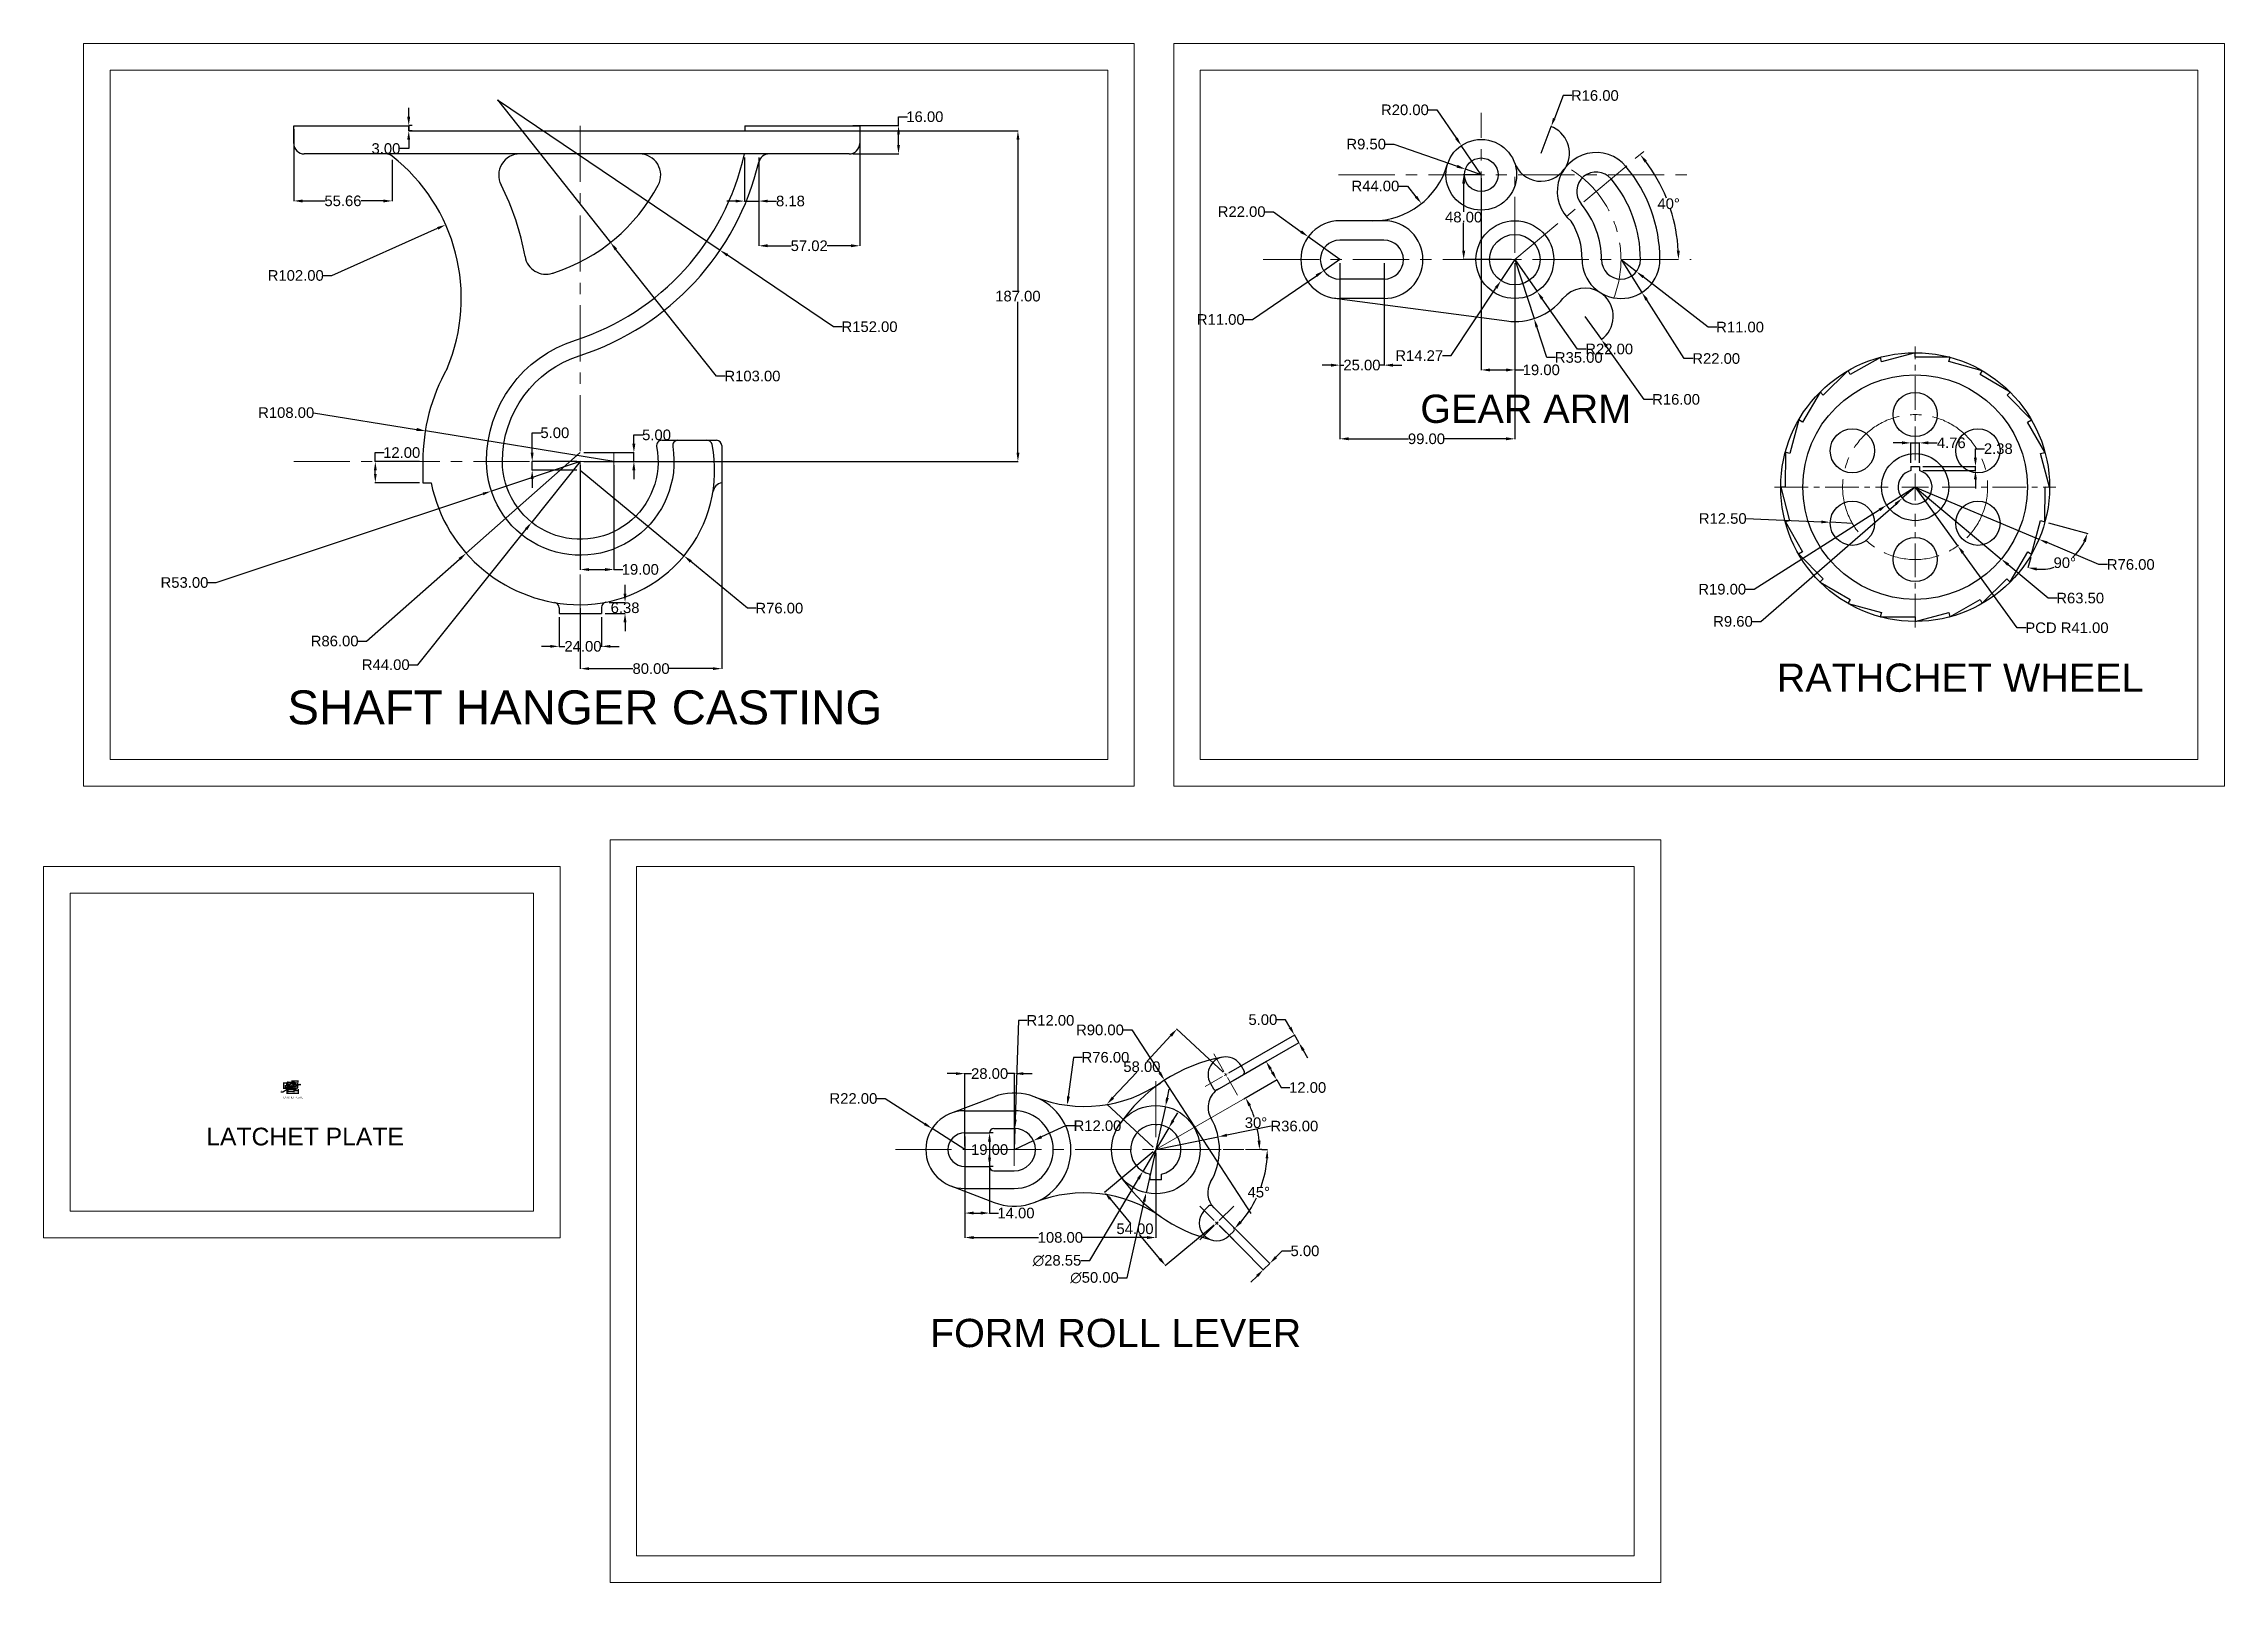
# Model space of a CAD drawing. Header units: millimetres. Extents: x 5975 to 7208, y 1356 to 2227.
import ezdxf

# ---------------------------------------------------------------- set-up
doc = ezdxf.new("R2010")
doc.units = ezdxf.units.MM
doc.linetypes.add('CENTER', pattern=[50.8, 31.75, -6.35, 6.35, -6.35])
doc.linetypes.add('CENTER2', pattern=[28.575, 19.05, -3.175, 3.175, -3.175])
doc.layers.get('0').update_dxf_attribs({"lineweight": 9})
for name, color, linetype, lineweight in [('AM_5', 3, 'Continuous', 25), ('centerline', 80, 'CENTER', 5), ('drawing', 7, 'Continuous', 30)]:
    doc.layers.add(name, color=color, linetype=linetype, lineweight=lineweight)
doc.layers.add('dimension', color=150, linetype='Continuous')
doc.styles.get("Standard").update_dxf_attribs({"font": 'arial.ttf'})
doc.dimstyles.new('small', dxfattribs={"dimtxt": 0.4, "dimasz": 0.3, "dimexe": 0.4, "dimexo": 0.8, "dimgap": 0.1, "dimtad": 1, "dimtoh": 1, "dimdsep": 46, "dimtxsty": 'Standard', "dimcen": 0, "dimclrd": 256, "dimclre": 256, "dimclrt": 2, "dimadec": 0, "dimazin": 2, "dimtp": 0.1, "dimtm": 0.1, "dimtfac": 0.71, "dimtmove": 0, "dimatfit": 3, "dimfxl": 1, "dimlwd": -1, "dimlwe": -1, "dimarcsym": 1})
doc.dimstyles.get("Standard").update_dxf_attribs({"dimtxt": 6, "dimasz": 5, "dimexe": 0.18, "dimexo": 2, "dimgap": 0.09, "dimtad": 0, "dimtih": 1, "dimtoh": 1, "dimzin": 0, "dimdsep": 46, "dimtxsty": 'Standard', "dimcen": 0.09, "dimclrt": 2, "dimadec": 0, "dimazin": 0, "dimtfac": 1, "dimtmove": 0, "dimatfit": 3, "dimfxl": 1, "dimtolj": 1, "dimtzin": 0, "dimarcsym": 0})
doc.dimstyles.new('Standard$2', dxfattribs={"dimtxt": 6, "dimasz": 5, "dimexe": 0.18, "dimexo": 2, "dimgap": 0.09, "dimtad": 0, "dimtih": 1, "dimtoh": 1, "dimzin": 0, "dimdsep": 46, "dimtxsty": 'Standard', "dimcen": 0.09, "dimclrt": 2, "dimadec": 0, "dimazin": 0, "dimtfac": 1, "dimtmove": 0, "dimatfit": 3, "dimfxl": 1, "dimtolj": 1, "dimtzin": 0, "dimarcsym": 0})

msp = doc.modelspace()

# ---------------------------------------------------------------- texts
at = {"lineweight": 5}
for s, height, p in [('GEAR ARM', 16, (6753.015, 2012.313)), ('RATHCHET WHEEL', 16, (6954.551, 1860.191)), ('SHAFT HANGER CASTING', 19.17662, (6112.481, 1841.807)), ('FORM ROLL LEVER', 16, (6475.778, 1489.478))]:
    msp.add_text(s, height=height, dxfattribs=at).set_placement(p)
for height, p in [(1, (6110.232, 1630.258)), (10, (6066.6, 1603.606))]:
    msp.add_text('LATCHET PLATE', height=height).set_placement(p)

# ---------------------------------------------------------------- blocks, each defined once
blk = doc.blocks.new('*U3')
at = {"layer": 'drawing'}
blk.add_circle((0, 0), 12.5, dxfattribs=at)
blk = doc.blocks.new('*U4')
at = {"layer": 'drawing', "color": 0, "linetype": 'ByBlock', "lineweight": -2, "transparency": 16777216}
blk.add_blockref('*U3', (4844.5, 1945.4), dxfattribs=at)
for p, rotation in [((4809, 1924.9), 59.99999999999999), ((4880, 1924.9), 299.9999999999999), ((4809, 1883.9), 120), ((4880, 1883.9), 240), ((4844.5, 1863.4), 180)]:
    blk.add_blockref('*U3', p, dxfattribs=dict(at, rotation=rotation))
blk = doc.blocks.new('*U5')
at = {"layer": 'drawing'}
for p, q in [((-2.5, 9.2), (0, 9.8)), ((2.5, -9.8), (-2.5, 9.2))]:
    blk.add_line(p, q, dxfattribs=at)
blk = doc.blocks.new('*U6')
at = {"layer": 'drawing', "color": 0, "linetype": 'ByBlock', "lineweight": -2, "transparency": 16777216}
for p, rotation in [((4816, 1972.8), 104.9999999999999), ((4834.7, 1977.8), 89.99999999999991), ((4854, 1977.9), 74.99999999999996), ((4872.7, 1972.9), 60.00000000000003), ((4799.2, 1963.1), 119.9999999999999), ((4889.5, 1963.3), 45.00000000000003), ((4785.6, 1949.3), 134.9999999999999), ((4903.2, 1949.6), 30.00000000000001), ((4776, 1932.6), 149.9999999999998), ((4912.9, 1932.9), 14.99999999999997), ((4771, 1913.9), 164.9999999999998), ((4771, 1894.5), 180), ((4918, 1894.9), 344.9999999999994), ((4776.1, 1875.9), 194.9999999999997), ((4913, 1876.2), 329.9999999999994), ((4785.8, 1859.1), 209.9999999999996), ((4903.4, 1859.4), 314.9999999999994), ((4799.5, 1845.5), 224.9999999999996), ((4889.7, 1845.7), 299.9999999999994), ((4816.3, 1835.8), 239.9999999999996), ((4873, 1836), 284.9999999999995), ((4835, 1830.9), 254.9999999999996), ((4854.3, 1830.9), 269.9999999999995)]:
    blk.add_blockref('*U5', p, dxfattribs=dict(at, rotation=rotation))
blk.add_blockref('*U5', (4917.9, 1914.2), dxfattribs=at)
blk = doc.blocks.new('*U7')
at = {"layer": 'centerline', "color": 0, "linetype": 'CENTER2', "transparency": 16777216}
for p, q in [((0, 15.2), (0, 79.5)), ((-79.5, 0), (-15.2, 0)), ((15.2, 0), (79.5, 0)), ((0, -79.5), (0, -15.2))]:
    blk.add_line(p, q, dxfattribs=at)
at = {"layer": 'centerline', "color": 0, "linetype": 'Continuous', "transparency": 16777216}
for p, q in [((-7.6, 0), (7.6, 0)), ((0, -7.6), (0, 7.6))]:
    blk.add_line(p, q, dxfattribs=at)
blk = doc.blocks.new('*D8')
at = {"layer": 'Defpoints', "color": 0, "transparency": 16777216}
for p in [(6112.7, 1635.8), (6116.2, 1635.8), (6116.2, 1634.2)]:
    blk.add_point(p, dxfattribs=at)
at = {"layer": 'dimension', "linetype": 'ByBlock', "transparency": 16777216}
for p, q in [((6112.7, 1635), (6112.7, 1633.8)), ((6113, 1634.2), (6115.9, 1634.2)), ((6116.2, 1635), (6116.2, 1633.8))]:
    blk.add_line(p, q, dxfattribs=at)
at = {"layer": 'dimension', "transparency": 16777216}
for points in [[(6113, 1634.3), (6113, 1634.2), (6112.7, 1634.2)], [(6115.9, 1634.3), (6115.9, 1634.2), (6116.2, 1634.2)]]:
    blk.add_solid(points, dxfattribs=at)
at = {"layer": 'dimension', "color": 2, "transparency": 16777216, "insert": (6114.5, 1634.5), "char_height": 0.4, "attachment_point": 5}
blk.add_mtext('3.5', dxfattribs=at)
blk = doc.blocks.new('*D9')
at = {"layer": 'Defpoints', "color": 0, "transparency": 16777216}
for p in [(6112.2, 1635.8), (6118.5, 1636.3), (6118.5, 1633.2)]:
    blk.add_point(p, dxfattribs=at)
at = {"layer": 'dimension', "linetype": 'ByBlock', "transparency": 16777216}
for p, q in [((6112.2, 1635), (6112.2, 1632.8)), ((6112.5, 1633.2), (6118.2, 1633.2)), ((6118.5, 1635.5), (6118.5, 1632.8))]:
    blk.add_line(p, q, dxfattribs=at)
at = {"layer": 'dimension', "transparency": 16777216}
for points in [[(6112.5, 1633.3), (6112.5, 1633.2), (6112.2, 1633.2)], [(6118.2, 1633.3), (6118.2, 1633.2), (6118.5, 1633.2)]]:
    blk.add_solid(points, dxfattribs=at)
at = {"layer": 'dimension', "color": 2, "transparency": 16777216, "insert": (6115.3, 1633.5), "char_height": 0.4, "attachment_point": 5}
blk.add_mtext('6.3', dxfattribs=at)
blk = doc.blocks.new('*D10')
at = {"layer": 'Defpoints', "color": 0, "transparency": 16777216}
for p in [(6116.2, 1635.8), (6117.8, 1635.7), (6117.8, 1634.7)]:
    blk.add_point(p, dxfattribs=at)
at = {"layer": 'dimension', "linetype": 'ByBlock', "transparency": 16777216}
for p, q in [((6116.2, 1635), (6116.2, 1634.3)), ((6116.5, 1634.7), (6117.5, 1634.7)), ((6117.8, 1634.9), (6117.8, 1634.3))]:
    blk.add_line(p, q, dxfattribs=at)
at = {"layer": 'dimension', "transparency": 16777216}
for points in [[(6116.5, 1634.8), (6116.5, 1634.7), (6116.2, 1634.7)], [(6117.5, 1634.8), (6117.5, 1634.7), (6117.8, 1634.7)]]:
    blk.add_solid(points, dxfattribs=at)
at = {"layer": 'dimension', "color": 2, "transparency": 16777216, "insert": (6117, 1635), "char_height": 0.4, "attachment_point": 5}
blk.add_mtext('1.6', dxfattribs=at)
blk = doc.blocks.new('*D11')
at = {"layer": 'Defpoints', "color": 0, "transparency": 16777216}
for p in [(6117.5, 1638.1), (6118.5, 1638.3), (6118.5, 1638.1)]:
    blk.add_point(p, dxfattribs=at)
at = {"layer": 'dimension', "linetype": 'ByBlock', "transparency": 16777216}
for p, q in [((6117.5, 1637.3), (6117.5, 1637.7)), ((6117.8, 1638.1), (6118.2, 1638.1)), ((6118.5, 1638.1), (6120, 1638.1)), ((6118.5, 1637.5), (6118.5, 1637.7))]:
    blk.add_line(p, q, dxfattribs=at)
at = {"layer": 'dimension', "transparency": 16777216}
for points in [[(6117.8, 1638.1), (6117.8, 1638), (6117.5, 1638.1)], [(6118.2, 1638.1), (6118.2, 1638), (6118.5, 1638.1)]]:
    blk.add_solid(points, dxfattribs=at)
at = {"layer": 'dimension', "color": 2, "transparency": 16777216, "insert": (6119.4, 1638.4), "char_height": 0.4, "attachment_point": 5}
blk.add_mtext('0.94', dxfattribs=at)
blk = doc.blocks.new('*D12')
at = {"layer": 'Defpoints', "color": 0, "transparency": 16777216}
for p in [(6115.8, 1638.1), (6116.4, 1638.1), (6117.3, 1636.5)]:
    blk.add_point(p, dxfattribs=at)
at = {"layer": 'dimension', "linetype": 'ByBlock', "transparency": 16777216}
for p, q in [((6115.6, 1638.1), (6115.4, 1638.1)), ((6116.5, 1636.5), (6115.4, 1636.5)), ((6115.8, 1636.8), (6115.8, 1637.8))]:
    blk.add_line(p, q, dxfattribs=at)
at = {"layer": 'dimension', "transparency": 16777216}
for points in [[(6115.8, 1637.8), (6115.9, 1637.8), (6115.8, 1638.1)], [(6115.8, 1636.8), (6115.9, 1636.8), (6115.8, 1636.5)]]:
    blk.add_solid(points, dxfattribs=at)
at = {"layer": 'dimension', "color": 2, "transparency": 16777216, "insert": (6115.5, 1637.3), "char_height": 0.4, "attachment_point": 5, "rotation": 90}
blk.add_mtext('1.6', dxfattribs=at)
blk = doc.blocks.new('*D13')
at = {"layer": 'Defpoints', "color": 0, "transparency": 16777216}
for p in [(6111.4, 1637.3), (6112.7, 1637.3), (6112.7, 1635.8)]:
    blk.add_point(p, dxfattribs=at)
at = {"layer": 'dimension', "linetype": 'ByBlock', "transparency": 16777216}
for p, q in [((6111.9, 1637.3), (6111, 1637.3)), ((6111.9, 1635.8), (6111, 1635.8)), ((6111.4, 1636.1), (6111.4, 1637))]:
    blk.add_line(p, q, dxfattribs=at)
at = {"layer": 'dimension', "transparency": 16777216}
for points in [[(6111.3, 1637), (6111.4, 1637), (6111.4, 1637.3)], [(6111.3, 1636.1), (6111.4, 1636.1), (6111.4, 1635.8)]]:
    blk.add_solid(points, dxfattribs=at)
at = {"layer": 'dimension', "color": 2, "transparency": 16777216, "insert": (6111.1, 1636.5), "char_height": 0.4, "attachment_point": 5, "rotation": 90}
blk.add_mtext('1.5', dxfattribs=at)
blk = doc.blocks.new('*D14')
at = {"layer": 'Defpoints', "color": 0, "transparency": 16777216}
for p in [(6110.5, 1638.8), (6112.7, 1638.8), (6112.7, 1635.8)]:
    blk.add_point(p, dxfattribs=at)
at = {"layer": 'dimension', "linetype": 'ByBlock', "transparency": 16777216}
for p, q in [((6111.9, 1638.8), (6110.1, 1638.8)), ((6111.9, 1635.8), (6110.1, 1635.8)), ((6110.5, 1636.1), (6110.5, 1638.5))]:
    blk.add_line(p, q, dxfattribs=at)
at = {"layer": 'dimension', "transparency": 16777216}
for points in [[(6110.4, 1638.5), (6110.5, 1638.5), (6110.5, 1638.8)], [(6110.4, 1636.1), (6110.5, 1636.1), (6110.5, 1635.8)]]:
    blk.add_solid(points, dxfattribs=at)
at = {"layer": 'dimension', "color": 2, "transparency": 16777216, "insert": (6110.2, 1637.3), "char_height": 0.4, "attachment_point": 5, "rotation": 90}
blk.add_mtext('3', dxfattribs=at)
blk = doc.blocks.new('*D15')
at = {"layer": 'Defpoints', "color": 0, "transparency": 16777216}
for p in [(6112.5, 1636.7), (6113, 1637.9), (6113, 1636.7)]:
    blk.add_point(p, dxfattribs=at)
at = {"layer": 'dimension', "linetype": 'ByBlock', "transparency": 16777216}
for p, q in [((6112.2, 1637.9), (6112.1, 1637.9)), ((6112.2, 1636.7), (6112.1, 1636.7)), ((6112.5, 1637.6), (6112.5, 1637))]:
    blk.add_line(p, q, dxfattribs=at)
at = {"layer": 'dimension', "transparency": 16777216}
for points in [[(6112.4, 1637.6), (6112.5, 1637.6), (6112.5, 1637.9)], [(6112.4, 1637), (6112.5, 1637), (6112.5, 1636.7)]]:
    blk.add_solid(points, dxfattribs=at)
at = {"layer": 'dimension', "color": 2, "transparency": 16777216, "insert": (6112.2, 1637.3), "char_height": 0.4, "attachment_point": 5, "rotation": 90}
blk.add_mtext('1.2', dxfattribs=at)
blk = doc.blocks.new('*D16')
at = {"layer": 'Defpoints', "color": 0, "transparency": 16777216}
for p in [(6114.8, 1636.6), (6115.2, 1636.5)]:
    blk.add_point(p, dxfattribs=at)
at = {"layer": 'dimension', "linetype": 'ByBlock', "transparency": 16777216}
for p, q in [((6112.7, 1636.9), (6113.9, 1636.9)), ((6113.9, 1636.9), (6114.5, 1636.7)), ((6115.2, 1636.5), (6114.8, 1636.6))]:
    blk.add_line(p, q, dxfattribs=at)
blk.add_arc((6115.2, 1636.5), 0.4, 105.754, 270, dxfattribs=at)
at = {"layer": 'dimension', "transparency": 16777216}
blk.add_solid([(6114.5, 1636.7), (6114.5, 1636.6), (6114.8, 1636.6)], dxfattribs=at)
at = {"layer": 'dimension', "color": 2, "transparency": 16777216, "insert": (6113.2, 1637.2), "char_height": 0.4, "attachment_point": 5}
blk.add_mtext('R0.4', dxfattribs=at)
blk = doc.blocks.new('*D17')
at = {"layer": 'Defpoints', "color": 0, "transparency": 16777216}
for p in [(6114, 1636.5), (6115.2, 1638.1)]:
    blk.add_point(p, dxfattribs=at)
at = {"layer": 'dimension', "linetype": 'ByBlock', "transparency": 16777216}
blk.add_line((6114.8, 1637.6), (6114.2, 1636.7), dxfattribs=at)
at = {"layer": 'dimension', "transparency": 16777216}
blk.add_solid([(6114.1, 1636.7), (6114.2, 1636.7), (6114, 1636.5)], dxfattribs=at)
at = {"layer": 'dimension', "color": 2, "transparency": 16777216, "insert": (6114.4, 1637.5), "char_height": 0.4, "attachment_point": 5, "rotation": 54.6511}
blk.add_mtext('R2', dxfattribs=at)
blk = doc.blocks.new('*D18')
at = {"layer": 'Defpoints', "color": 0, "transparency": 16777216}
for p in [(6115.2, 1639.9), (6115.2, 1638.1), (6118.5, 1638.3)]:
    blk.add_point(p, dxfattribs=at)
at = {"layer": 'dimension', "linetype": 'ByBlock', "transparency": 16777216}
for p, q in [((6115.2, 1638.9), (6115.2, 1640.3)), ((6118.2, 1639.9), (6115.5, 1639.9)), ((6118.5, 1639.1), (6118.5, 1640.3))]:
    blk.add_line(p, q, dxfattribs=at)
at = {"layer": 'dimension', "transparency": 16777216}
for points in [[(6115.5, 1640), (6115.5, 1639.9), (6115.2, 1639.9)], [(6118.2, 1640), (6118.2, 1639.9), (6118.5, 1639.9)]]:
    blk.add_solid(points, dxfattribs=at)
at = {"layer": 'dimension', "color": 2, "transparency": 16777216, "insert": (6116.8, 1640.2), "char_height": 0.4, "attachment_point": 5}
blk.add_mtext('3.3', dxfattribs=at)
blk = doc.blocks.new('*D19')
at = {"layer": 'Defpoints', "color": 0, "transparency": 16777216}
for p in [(6112.5, 1635.6), (6112.9, 1635.9)]:
    blk.add_point(p, dxfattribs=at)
at = {"layer": 'dimension', "linetype": 'ByBlock', "transparency": 16777216}
for p, q in [((6108.7, 1633.9), (6110, 1633.9)), ((6110, 1633.9), (6112.3, 1635.5)), ((6112.9, 1635.9), (6112.5, 1635.6)), ((6113.2, 1636.1), (6113.4, 1636.3))]:
    blk.add_line(p, q, dxfattribs=at)
at = {"layer": 'dimension', "transparency": 16777216}
for points in [[(6112.2, 1635.5), (6112.3, 1635.4), (6112.5, 1635.6)], [(6113.2, 1636.1), (6113.2, 1636), (6112.9, 1635.9)]]:
    blk.add_solid(points, dxfattribs=at)
at = {"layer": 'dimension', "color": 2, "transparency": 16777216, "insert": (6109.3, 1634.3), "char_height": 0.4, "attachment_point": 5}
blk.add_mtext('∅0.5', dxfattribs=at)
blk = doc.blocks.new('*U20')
at = {"layer": 'centerline', "color": 0, "linetype": 'CENTER2', "transparency": 16777216}
for p, q in [((0, 2), (0, 13.5)), ((-13.5, 0), (-2, 0)), ((2, 0), (13.5, 0)), ((0, -13.5), (0, -2))]:
    blk.add_line(p, q, dxfattribs=at)
at = {"layer": 'centerline', "color": 0, "linetype": 'Continuous', "transparency": 16777216}
for p, q in [((-1, 0), (1, 0)), ((0, -1), (0, 1))]:
    blk.add_line(p, q, dxfattribs=at)
blk = doc.blocks.new('*D21')
at = {"layer": 'Defpoints', "color": 0, "transparency": 16777216}
for p in [(6615.4, 1669.4), (6643, 1643.6), (6603.5, 1601.2)]:
    blk.add_point(p, dxfattribs=at)
at = {"layer": 'dimension', "color": 0, "lineweight": -2, "transparency": 16777216}
for p, q in [((6612, 1665.7), (6598.5, 1651.3)), ((6641.5, 1645), (6615.2, 1669.5)), ((6579.2, 1630.6), (6592.7, 1645)), ((6602, 1602.6), (6575.7, 1627))]:
    blk.add_line(p, q, dxfattribs=at)
at = {"layer": 'dimension', "color": 0, "transparency": 16777216}
for points in [[(6611.3, 1666.3), (6612.6, 1665.1), (6615.4, 1669.4)], [(6578.6, 1631.1), (6579.9, 1630), (6575.8, 1626.9)]]:
    blk.add_solid(points, dxfattribs=at)
at = {"layer": 'dimension', "color": 2, "transparency": 16777216, "insert": (6595.6, 1648.1), "char_height": 6, "attachment_point": 5}
blk.add_mtext('\\A1;58.00', dxfattribs=at)
blk = doc.blocks.new('*U22')
at = {"layer": 'centerline', "color": 0, "linetype": 'CENTER2', "transparency": 16777216}
for p, q in [((0, 2), (0, 13.5)), ((-13.5, 0), (-2, 0)), ((2, 0), (13.5, 0)), ((0, -13.5), (0, -2))]:
    blk.add_line(p, q, dxfattribs=at)
at = {"layer": 'centerline', "color": 0, "linetype": 'Continuous', "transparency": 16777216}
for p, q in [((-1, 0), (1, 0)), ((0, -1), (0, 1))]:
    blk.add_line(p, q, dxfattribs=at)
blk = doc.blocks.new('*D23')
at = {"layer": 'Defpoints', "color": 0, "transparency": 16777216}
for p in [(6495.5, 1601.2), (6603.5, 1601.2), (6603.5, 1551.5)]:
    blk.add_point(p, dxfattribs=at)
at = {"layer": 'dimension', "color": 0, "lineweight": -2, "transparency": 16777216}
for p, q in [((6495.5, 1599.2), (6495.5, 1551.3)), ((6603.5, 1599.2), (6603.5, 1551.3)), ((6500.5, 1551.5), (6537.2, 1551.5)), ((6598.5, 1551.5), (6561.7, 1551.5))]:
    blk.add_line(p, q, dxfattribs=at)
at = {"layer": 'dimension', "color": 0, "transparency": 16777216}
for points in [[(6500.5, 1552.3), (6500.5, 1550.6), (6495.5, 1551.5)], [(6598.5, 1552.3), (6598.5, 1550.6), (6603.5, 1551.5)]]:
    blk.add_solid(points, dxfattribs=at)
at = {"layer": 'dimension', "color": 2, "transparency": 16777216, "insert": (6549.5, 1551.5), "char_height": 6, "attachment_point": 5}
blk.add_mtext('\\A1;108.00', dxfattribs=at)
blk = doc.blocks.new('*D24')
at = {"layer": 'Defpoints', "color": 0, "transparency": 16777216}
for p in [(6523.5, 1644.2), (6495.5, 1601.2), (6523.5, 1601.2)]:
    blk.add_point(p, dxfattribs=at)
at = {"layer": 'dimension', "color": 0, "lineweight": -2, "transparency": 16777216}
for p, q in [((6490.5, 1644.2), (6485.5, 1644.2)), ((6495.5, 1603.2), (6495.5, 1644.4)), ((6495.5, 1644.2), (6499.2, 1644.2)), ((6523.5, 1644.2), (6519.7, 1644.2)), ((6523.5, 1603.2), (6523.5, 1644.4)), ((6528.5, 1644.2), (6533.5, 1644.2))]:
    blk.add_line(p, q, dxfattribs=at)
at = {"layer": 'dimension', "color": 0, "transparency": 16777216}
for points in [[(6490.5, 1645), (6490.5, 1643.4), (6495.5, 1644.2)], [(6528.5, 1645), (6528.5, 1643.4), (6523.5, 1644.2)]]:
    blk.add_solid(points, dxfattribs=at)
at = {"layer": 'dimension', "color": 2, "transparency": 16777216, "insert": (6509.5, 1644.2), "char_height": 6, "attachment_point": 5}
blk.add_mtext('\\A1;28.00', dxfattribs=at)
blk = doc.blocks.new('*D25')
at = {"layer": 'Defpoints', "color": 0, "transparency": 16777216}
for p in [(6509.5, 1610.7), (6509.5, 1610.7), (6509.5, 1591.7)]:
    blk.add_point(p, dxfattribs=at)
at = {"layer": 'dimension', "color": 0, "lineweight": -2, "transparency": 16777216}
for p, q in [((6509.5, 1605.7), (6509.5, 1604.4)), ((6511.5, 1610.7), (6509.6, 1610.7)), ((6509.5, 1596.7), (6509.5, 1598)), ((6511.5, 1591.7), (6509.6, 1591.7))]:
    blk.add_line(p, q, dxfattribs=at)
at = {"layer": 'dimension', "color": 0, "transparency": 16777216}
for points in [[(6508.6, 1605.7), (6510.3, 1605.7), (6509.5, 1610.7)], [(6508.6, 1596.7), (6510.3, 1596.7), (6509.5, 1591.7)]]:
    blk.add_solid(points, dxfattribs=at)
at = {"layer": 'dimension', "color": 2, "transparency": 16777216, "insert": (6509.5, 1601.2), "char_height": 6, "attachment_point": 5}
blk.add_mtext('\\A1;19.00', dxfattribs=at)
blk = doc.blocks.new('*D26')
at = {"layer": 'Defpoints', "color": 0, "transparency": 16777216}
for p in [(6495.5, 1610.7), (6509.5, 1610.7), (6509.5, 1565.3)]:
    blk.add_point(p, dxfattribs=at)
at = {"layer": 'dimension', "color": 0, "lineweight": -2, "transparency": 16777216}
for p, q in [((6495.5, 1608.7), (6495.5, 1565.1)), ((6509.5, 1608.7), (6509.5, 1565.1)), ((6500.5, 1565.3), (6504.5, 1565.3)), ((6509.5, 1565.3), (6514.5, 1565.3))]:
    blk.add_line(p, q, dxfattribs=at)
at = {"layer": 'dimension', "color": 0, "transparency": 16777216}
for points in [[(6500.5, 1566.2), (6500.5, 1564.5), (6495.5, 1565.3)], [(6504.5, 1566.2), (6504.5, 1564.5), (6509.5, 1565.3)]]:
    blk.add_solid(points, dxfattribs=at)
at = {"layer": 'dimension', "color": 2, "transparency": 16777216, "insert": (6524.4, 1565.3), "char_height": 6, "attachment_point": 5}
blk.add_mtext('\\A1;14.00', dxfattribs=at)
blk = doc.blocks.new('*D27')
at = {"layer": 'Defpoints', "color": 0, "transparency": 16777216}
for p in [(6603.5, 1601.2), (6637.9, 1559.6), (6609, 1535.6)]:
    blk.add_point(p, dxfattribs=at)
at = {"layer": 'dimension', "color": 0, "lineweight": -2, "transparency": 16777216}
for p, q in [((6601.9, 1599.9), (6574.4, 1577)), ((6577.7, 1573.3), (6589.1, 1559.5)), ((6636.4, 1558.4), (6608.8, 1535.5)), ((6605.8, 1539.4), (6594.3, 1553.2))]:
    blk.add_line(p, q, dxfattribs=at)
at = {"layer": 'dimension', "color": 0, "transparency": 16777216}
for points in [[(6578.3, 1573.8), (6577, 1572.8), (6574.5, 1577.2)], [(6606.4, 1540), (6605.1, 1538.9), (6609, 1535.6)]]:
    blk.add_solid(points, dxfattribs=at)
at = {"layer": 'dimension', "color": 2, "transparency": 16777216, "insert": (6591.7, 1556.4), "char_height": 6, "attachment_point": 5}
blk.add_mtext('\\A1;54.00', dxfattribs=at)
blk = doc.blocks.new('*D28')
at = {"layer": 'Defpoints', "color": 0, "transparency": 16777216}
for p in [(6681.8, 1666.1), (6643, 1643.6), (6645.5, 1639.3)]:
    blk.add_point(p, dxfattribs=at)
at = {"layer": 'dimension', "color": 0, "lineweight": -2, "transparency": 16777216}
for p, q in [((6644.7, 1644.6), (6682, 1666.2)), ((6676.8, 1674.7), (6671.8, 1674.7)), ((6679.3, 1670.4), (6676.8, 1674.7)), ((6684.3, 1661.8), (6681.8, 1666.1)), ((6647.2, 1640.3), (6684.5, 1661.8)), ((6686.8, 1657.4), (6689.3, 1653.1))]:
    blk.add_line(p, q, dxfattribs=at)
at = {"layer": 'dimension', "color": 0, "transparency": 16777216}
for points in [[(6680.1, 1670.8), (6678.6, 1670), (6681.8, 1666.1)], [(6687.6, 1657.8), (6686.1, 1657), (6684.3, 1661.8)]]:
    blk.add_solid(points, dxfattribs=at)
at = {"layer": 'dimension', "color": 2, "transparency": 16777216, "insert": (6664, 1674.7), "char_height": 6, "attachment_point": 5}
blk.add_mtext('\\A1;5.00', dxfattribs=at)
blk = doc.blocks.new('*D29')
at = {"layer": 'Defpoints', "color": 0, "transparency": 16777216}
for p in [(6637.9, 1559.6), (6641.5, 1563.2), (6667.9, 1536.8)]:
    blk.add_point(p, dxfattribs=at)
at = {"layer": 'dimension', "color": 0, "lineweight": -2, "transparency": 16777216}
for p, q in [((6639.4, 1558.2), (6664.4, 1533.1)), ((6642.9, 1561.8), (6668, 1536.7)), ((6671.4, 1540.3), (6674.9, 1543.9)), ((6674.9, 1543.9), (6679.9, 1543.9)), ((6660.8, 1529.7), (6657.2, 1526.2)), ((6664.3, 1533.3), (6667.9, 1536.8))]:
    blk.add_line(p, q, dxfattribs=at)
at = {"layer": 'dimension', "color": 0, "transparency": 16777216}
for points in [[(6660.2, 1530.3), (6661.4, 1529.2), (6664.3, 1533.3)], [(6670.8, 1540.9), (6672, 1539.8), (6667.9, 1536.8)]]:
    blk.add_solid(points, dxfattribs=at)
at = {"layer": 'dimension', "color": 2, "transparency": 16777216, "insert": (6687.8, 1543.9), "char_height": 6, "attachment_point": 5}
blk.add_mtext('\\A1;5.00', dxfattribs=at)
blk = doc.blocks.new('*D30')
at = {"layer": 'AM_5', "color": 0, "lineweight": -2, "transparency": 16777216}
for p, q in [((6663.5, 1601.2), (6666.7, 1601.2)), ((6648.9, 1555.8), (6648.2, 1556.5))]:
    blk.add_line(p, q, dxfattribs=at)
for start, end in [(340.5573, 355.4552), (319.5448, 334.3735)]:
    blk.add_arc((6603.5, 1601.2), 63.1, start, end, dxfattribs=at)
at = {"layer": 'AM_5', "color": 0, "transparency": 16777216}
for points in [[(6665.5, 1596.2), (6667.1, 1596.2), (6666.5, 1601.2)], [(6652.1, 1559.7), (6650.8, 1560.9), (6648, 1556.6)]]:
    blk.add_solid(points, dxfattribs=at)
at = {"layer": 'Defpoints', "color": 0, "transparency": 16777216}
for p in [(6603.5, 1601.2), (6661.5, 1601.2), (6635.5, 1569.2), (6658.1, 1569.7), (6647.5, 1557.2)]:
    blk.add_point(p, dxfattribs=at)
at = {"layer": 'AM_5', "color": 2, "transparency": 16777216, "insert": (6661.7, 1577.1), "char_height": 6, "attachment_point": 5}
blk.add_mtext('\\A1;45°', dxfattribs=at)
blk = doc.blocks.new('*D31')
at = {"layer": 'Defpoints', "color": 0, "transparency": 16777216}
for p in [(6638.7, 1608.4), (6603.5, 1601.2)]:
    blk.add_point(p, dxfattribs=at)
at = {"layer": 'dimension', "color": 0, "lineweight": -2, "transparency": 16777216}
for p, q in [((6603.5, 1601.2), (6638.7, 1608.4)), ((6668.7, 1614.5), (6643.6, 1609.4))]:
    blk.add_line(p, q, dxfattribs=at)
at = {"layer": 'dimension', "color": 0, "transparency": 16777216}
blk.add_solid([(6643.5, 1610.2), (6643.8, 1608.6), (6638.7, 1608.4)], dxfattribs=at)
at = {"layer": 'dimension', "color": 2, "transparency": 16777216, "insert": (6681.8, 1614.5), "char_height": 6, "attachment_point": 5}
blk.add_mtext('\\A1;R36.00', dxfattribs=at)
blk = doc.blocks.new('*D32')
at = {"layer": 'Defpoints', "color": 0, "transparency": 16777216}
for p in [(6608.4, 1640.5), (6657.4, 1565)]:
    blk.add_point(p, dxfattribs=at)
at = {"layer": 'dimension', "color": 0, "lineweight": -2, "transparency": 16777216}
for p, q in [((6585, 1668.9), (6590, 1668.9)), ((6590, 1668.9), (6605.7, 1644.7)), ((6657.4, 1565), (6608.4, 1640.5))]:
    blk.add_line(p, q, dxfattribs=at)
at = {"layer": 'dimension', "color": 0, "transparency": 16777216}
blk.add_solid([(6606.4, 1645.1), (6605, 1644.2), (6608.4, 1640.5)], dxfattribs=at)
at = {"layer": 'dimension', "color": 2, "transparency": 16777216, "insert": (6571.9, 1668.9), "char_height": 6, "attachment_point": 5}
blk.add_mtext('\\A1;R90.00', dxfattribs=at)
blk = doc.blocks.new('*D33')
at = {"layer": 'Defpoints', "color": 0, "transparency": 16777216}
for p in [(6610.8, 1613.5), (6596.2, 1588.9)]:
    blk.add_point(p, dxfattribs=at)
at = {"layer": 'dimension', "color": 0, "lineweight": -2, "transparency": 16777216}
for p, q in [((6613.3, 1617.8), (6615.9, 1622.1)), ((6610.8, 1613.5), (6596.2, 1588.9)), ((6566.1, 1538.4), (6593.6, 1584.6)), ((6561.1, 1538.4), (6566.1, 1538.4))]:
    blk.add_line(p, q, dxfattribs=at)
at = {"layer": 'dimension', "color": 0, "transparency": 16777216}
for points in [[(6612.6, 1618.2), (6614, 1617.3), (6610.8, 1613.5)], [(6592.9, 1585.1), (6594.3, 1584.2), (6596.2, 1588.9)]]:
    blk.add_solid(points, dxfattribs=at)
at = {"layer": 'dimension', "color": 2, "transparency": 16777216, "insert": (6547.6, 1538.4), "char_height": 6, "attachment_point": 5}
blk.add_mtext('\\A1;∅28.55', dxfattribs=at)
blk = doc.blocks.new('*D34')
at = {"layer": 'Defpoints', "color": 0, "transparency": 16777216}
for p in [(6563.2, 1701.6), (6553.4, 1626.3)]:
    blk.add_point(p, dxfattribs=at)
at = {"layer": 'dimension', "color": 0, "lineweight": -2, "transparency": 16777216}
for p, q in [((6556.9, 1653.4), (6554, 1631.2)), ((6561.9, 1653.4), (6556.9, 1653.4))]:
    blk.add_line(p, q, dxfattribs=at)
at = {"layer": 'dimension', "color": 0, "transparency": 16777216}
blk.add_solid([(6553.2, 1631.3), (6554.9, 1631.1), (6553.4, 1626.3)], dxfattribs=at)
at = {"layer": 'dimension', "color": 2, "transparency": 16777216, "insert": (6575, 1653.4), "char_height": 6, "attachment_point": 5}
blk.add_mtext('\\A1;R76.00', dxfattribs=at)
blk = doc.blocks.new('*D35')
at = {"layer": 'Defpoints', "color": 0, "transparency": 16777216}
for p in [(6477, 1613.1), (6495.5, 1601.2)]:
    blk.add_point(p, dxfattribs=at)
at = {"layer": 'dimension', "color": 0, "lineweight": -2, "transparency": 16777216}
for p, q in [((6445.5, 1630.1), (6450.5, 1630.1)), ((6450.5, 1630.1), (6472.8, 1615.8)), ((6495.5, 1601.2), (6477, 1613.1))]:
    blk.add_line(p, q, dxfattribs=at)
at = {"layer": 'dimension', "color": 0, "transparency": 16777216}
blk.add_solid([(6473.2, 1616.5), (6472.3, 1615.1), (6477, 1613.1)], dxfattribs=at)
at = {"layer": 'dimension', "color": 2, "transparency": 16777216, "insert": (6432.5, 1630.1), "char_height": 6, "attachment_point": 5}
blk.add_mtext('\\A1;R22.00', dxfattribs=at)
blk = doc.blocks.new('*D36')
at = {"layer": 'Defpoints', "color": 0, "transparency": 16777216}
for p in [(6523.9, 1613.2), (6523.5, 1601.2)]:
    blk.add_point(p, dxfattribs=at)
at = {"layer": 'dimension', "color": 0, "lineweight": -2, "transparency": 16777216}
for p, q in [((6525.8, 1674.3), (6524, 1618.2)), ((6530.8, 1674.3), (6525.8, 1674.3)), ((6523.5, 1601.2), (6523.9, 1613.2))]:
    blk.add_line(p, q, dxfattribs=at)
at = {"layer": 'dimension', "color": 0, "transparency": 16777216}
blk.add_solid([(6523.2, 1618.2), (6524.8, 1618.2), (6523.9, 1613.2)], dxfattribs=at)
at = {"layer": 'dimension', "color": 2, "transparency": 16777216, "insert": (6543.9, 1674.3), "char_height": 6, "attachment_point": 5}
blk.add_mtext('\\A1;R12.00', dxfattribs=at)
blk = doc.blocks.new('*D37')
at = {"layer": 'Defpoints', "color": 0, "transparency": 16777216}
for p in [(6608.9, 1625.6), (6598, 1576.8)]:
    blk.add_point(p, dxfattribs=at)
at = {"layer": 'dimension', "color": 0, "lineweight": -2, "transparency": 16777216}
for p, q in [((6610, 1630.5), (6611.1, 1635.4)), ((6608.9, 1625.6), (6598, 1576.8)), ((6587.3, 1528.7), (6596.9, 1571.9)), ((6582.3, 1528.7), (6587.3, 1528.7))]:
    blk.add_line(p, q, dxfattribs=at)
at = {"layer": 'dimension', "color": 0, "transparency": 16777216}
for points in [[(6609.2, 1630.7), (6610.8, 1630.3), (6608.9, 1625.6)], [(6596.1, 1572.1), (6597.7, 1571.7), (6598, 1576.8)]]:
    blk.add_solid(points, dxfattribs=at)
at = {"layer": 'dimension', "color": 2, "transparency": 16777216, "insert": (6568.8, 1528.7), "char_height": 6, "attachment_point": 5}
blk.add_mtext('\\A1;∅50.00', dxfattribs=at)
blk = doc.blocks.new('*D38')
at = {"layer": 'Defpoints', "color": 0, "transparency": 16777216}
for p in [(6534.3, 1606.3), (6523.5, 1601.2)]:
    blk.add_point(p, dxfattribs=at)
at = {"layer": 'dimension', "color": 0, "lineweight": -2, "transparency": 16777216}
for p, q in [((6523.5, 1601.2), (6534.3, 1606.3)), ((6552.5, 1614.7), (6538.9, 1608.4)), ((6557.5, 1614.7), (6552.5, 1614.7))]:
    blk.add_line(p, q, dxfattribs=at)
at = {"layer": 'dimension', "color": 0, "transparency": 16777216}
blk.add_solid([(6538.5, 1609.2), (6539.2, 1607.6), (6534.3, 1606.3)], dxfattribs=at)
at = {"layer": 'dimension', "color": 2, "transparency": 16777216, "insert": (6570.5, 1614.7), "char_height": 6, "attachment_point": 5}
blk.add_mtext('\\A1;R12.00', dxfattribs=at)
blk = doc.blocks.new('*D39')
at = {"color": 0, "lineweight": -2, "transparency": 16777216}
for p, q in [((6647.2, 1640.3), (6666, 1651.2)), ((6653.2, 1629.9), (6672, 1640.8)), ((6668.3, 1646.7), (6669.3, 1645)), ((6671.8, 1640.7), (6674.3, 1636.3)), ((6674.3, 1636.3), (6679.3, 1636.3))]:
    blk.add_line(p, q, dxfattribs=at)
at = {"color": 0, "transparency": 16777216}
for points in [[(6669.1, 1647.2), (6667.6, 1646.3), (6665.8, 1651.1)], [(6670.1, 1645.4), (6668.6, 1644.6), (6671.8, 1640.7)]]:
    blk.add_solid(points, dxfattribs=at)
at = {"layer": 'Defpoints', "color": 0, "transparency": 16777216}
for p in [(6671.8, 1640.7), (6645.5, 1639.3), (6651.5, 1628.9)]:
    blk.add_point(p, dxfattribs=at)
at = {"color": 2, "transparency": 16777216, "insert": (6689.3, 1636.3), "char_height": 6, "attachment_point": 5}
blk.add_mtext('\\A1;12.00', dxfattribs=at)
blk = doc.blocks.new('*D40')
at = {"layer": 'AM_5', "color": 0, "lineweight": -2, "transparency": 16777216}
blk.add_line((6663.5, 1601.2), (6662.2, 1601.2), dxfattribs=at)
for start, end in [(18.2199, 25.1099), (4.8901, 11.8279)]:
    blk.add_arc((6603.5, 1601.2), 58.6, start, end, dxfattribs=at)
at = {"layer": 'AM_5', "color": 0, "transparency": 16777216}
for points in [[(6655.8, 1625.7), (6657.3, 1626.5), (6654.2, 1630.5)], [(6662.7, 1606.2), (6661, 1606.2), (6662.1, 1601.2)]]:
    blk.add_solid(points, dxfattribs=at)
at = {"layer": 'Defpoints', "color": 0, "transparency": 16777216}
for p in [(6664.1, 1636.2), (6661.2, 1611.4), (6603.5, 1601.2), (6603.5, 1601.2), (6661.5, 1601.2)]:
    blk.add_point(p, dxfattribs=at)
at = {"layer": 'AM_5', "color": 2, "transparency": 16777216, "insert": (6660.1, 1616.4), "char_height": 6, "attachment_point": 5}
blk.add_mtext('\\A1;30°', dxfattribs=at)
blk = doc.blocks.new('*D41')
at = {"color": 0, "lineweight": -2, "transparency": 16777216}
for p, q in [((7032.8, 1976), (7102.8, 1946.5)), ((7136.6, 1932.2), (7107.4, 1944.6)), ((7141.6, 1932.2), (7136.6, 1932.2))]:
    blk.add_line(p, q, dxfattribs=at)
at = {"color": 0, "transparency": 16777216}
blk.add_solid([(7107.7, 1945.3), (7107.1, 1943.8), (7102.8, 1946.5)], dxfattribs=at)
at = {"layer": 'Defpoints', "color": 0, "transparency": 16777216}
for p in [(7032.8, 1976), (7102.8, 1946.5)]:
    blk.add_point(p, dxfattribs=at)
at = {"color": 2, "transparency": 16777216, "insert": (7154.7, 1932.2), "char_height": 6, "attachment_point": 5}
blk.add_mtext('\\A1;R76.00', dxfattribs=at)
blk = doc.blocks.new('*D42')
at = {"color": 0, "lineweight": -2, "transparency": 16777216}
for p, q in [((7032.8, 1976), (7081.5, 1935.3)), ((7108, 1913.2), (7085.4, 1932.1)), ((7113, 1913.2), (7108, 1913.2))]:
    blk.add_line(p, q, dxfattribs=at)
at = {"color": 0, "transparency": 16777216}
blk.add_solid([(7085.9, 1932.8), (7084.8, 1931.5), (7081.5, 1935.3)], dxfattribs=at)
at = {"layer": 'Defpoints', "color": 0, "transparency": 16777216}
for p in [(7032.8, 1976), (7081.5, 1935.3)]:
    blk.add_point(p, dxfattribs=at)
at = {"color": 2, "transparency": 16777216, "insert": (7126.1, 1913.2), "char_height": 6, "attachment_point": 5}
blk.add_mtext('\\A1;R63.50', dxfattribs=at)
blk = doc.blocks.new('*D43')
at = {"color": 0, "lineweight": -2, "transparency": 16777216}
for p, q in [((7032.8, 1976), (7056.8, 1942.8)), ((7090.5, 1896.4), (7059.8, 1938.8)), ((7095.5, 1896.4), (7090.5, 1896.4))]:
    blk.add_line(p, q, dxfattribs=at)
at = {"color": 0, "transparency": 16777216}
blk.add_solid([(7060.5, 1939.3), (7059.1, 1938.3), (7056.8, 1942.8)], dxfattribs=at)
at = {"layer": 'Defpoints', "color": 0, "transparency": 16777216}
for p in [(7032.8, 1976), (7056.8, 1942.8)]:
    blk.add_point(p, dxfattribs=at)
at = {"color": 2, "transparency": 16777216, "insert": (7118.6, 1896.4), "char_height": 6, "attachment_point": 5}
blk.add_mtext('\\A1;PCD R41.00', dxfattribs=at)
blk = doc.blocks.new('*D44')
at = {"color": 0, "lineweight": -2, "transparency": 16777216}
for p, q in [((7032.8, 1976), (7016.7, 1965.8)), ((6941.8, 1918.2), (7012.5, 1963.1)), ((6936.8, 1918.2), (6941.8, 1918.2))]:
    blk.add_line(p, q, dxfattribs=at)
at = {"color": 0, "transparency": 16777216}
blk.add_solid([(7012.1, 1963.8), (7013, 1962.4), (7016.7, 1965.8)], dxfattribs=at)
at = {"layer": 'Defpoints', "color": 0, "transparency": 16777216}
for p in [(7032.8, 1976), (7016.7, 1965.8)]:
    blk.add_point(p, dxfattribs=at)
at = {"color": 2, "transparency": 16777216, "insert": (6923.7, 1918.2), "char_height": 6, "attachment_point": 5}
blk.add_mtext('\\A1;R19.00', dxfattribs=at)
blk = doc.blocks.new('*D45')
at = {"color": 0, "lineweight": -2, "transparency": 16777216}
for p, q in [((6937.1, 1958.2), (6979.8, 1956.3)), ((6997.3, 1955.5), (6984.8, 1956.1))]:
    blk.add_line(p, q, dxfattribs=at)
at = {"color": 0, "transparency": 16777216}
blk.add_solid([(6979.8, 1957.1), (6979.7, 1955.5), (6984.8, 1956.1)], dxfattribs=at)
at = {"layer": 'Defpoints', "color": 0, "transparency": 16777216}
for p in [(6984.8, 1956.1), (6997.3, 1955.5)]:
    blk.add_point(p, dxfattribs=at)
at = {"color": 2, "transparency": 16777216, "insert": (6924, 1958.2), "char_height": 6, "attachment_point": 5}
blk.add_mtext('\\A1;R12.50', dxfattribs=at)
blk = doc.blocks.new('*D46')
at = {"layer": 'AM_5', "color": 0, "lineweight": -2, "transparency": 16777216}
for p, q in [((7108.1, 1955.8), (7130.4, 1949.8)), ((7098.1, 1936.1), (7096.5, 1930.3))]:
    blk.add_line(p, q, dxfattribs=at)
for start, end in [(311.2921, 334.5682), (265.4318, 286.4222)]:
    blk.add_arc((7103.7, 1957), 27.5, start, end, dxfattribs=at)
at = {"layer": 'AM_5', "color": 0, "transparency": 16777216}
for points in [[(7127.7, 1945.5), (7129.3, 1944.9), (7130.2, 1949.9)], [(7101.4, 1928.8), (7101.6, 1930.4), (7096.6, 1930.4)]]:
    blk.add_solid(points, dxfattribs=at)
at = {"layer": 'Defpoints', "color": 0, "transparency": 16777216}
for p in [(7103.7, 1957), (7103.7, 1957), (7106.2, 1956.3), (7098.6, 1938), (7110.8, 1930.4)]:
    blk.add_point(p, dxfattribs=at)
at = {"layer": 'AM_5', "color": 2, "transparency": 16777216, "insert": (7117.4, 1933.2), "char_height": 6, "attachment_point": 5}
blk.add_mtext('\\A1;90°', dxfattribs=at)
blk = doc.blocks.new('*D47')
at = {"color": 0, "lineweight": -2, "transparency": 16777216}
for p, q in [((7032.8, 1976), (7025.5, 1969.7)), ((6945.5, 1900), (7021.8, 1966.4)), ((6940.5, 1900), (6945.5, 1900))]:
    blk.add_line(p, q, dxfattribs=at)
at = {"color": 0, "transparency": 16777216}
blk.add_solid([(7021.2, 1967), (7022.3, 1965.8), (7025.5, 1969.7)], dxfattribs=at)
at = {"layer": 'Defpoints', "color": 0, "transparency": 16777216}
for p in [(7032.8, 1976), (7025.5, 1969.7)]:
    blk.add_point(p, dxfattribs=at)
at = {"color": 2, "transparency": 16777216, "insert": (6929.8, 1900), "char_height": 6, "attachment_point": 5}
blk.add_mtext('\\A1;R9.60', dxfattribs=at)
blk = doc.blocks.new('*D48')
at = {"color": 0, "lineweight": -2, "transparency": 16777216}
for p, q in [((7025.4, 2001), (7020.4, 2001)), ((7030.4, 1989.7), (7030.4, 2001.2)), ((7030.4, 2001), (7035.2, 2001)), ((7035.2, 1989.7), (7035.2, 2001.2)), ((7040.2, 2001), (7045.2, 2001))]:
    blk.add_line(p, q, dxfattribs=at)
at = {"color": 0, "transparency": 16777216}
for points in [[(7025.4, 2001.9), (7025.4, 2000.2), (7030.4, 2001)], [(7040.2, 2001.9), (7040.2, 2000.2), (7035.2, 2001)]]:
    blk.add_solid(points, dxfattribs=at)
at = {"layer": 'Defpoints', "color": 0, "transparency": 16777216}
for p in [(7035.2, 2001), (7030.4, 1987.7), (7035.2, 1987.7)]:
    blk.add_point(p, dxfattribs=at)
at = {"color": 2, "transparency": 16777216, "insert": (7053.2, 2001), "char_height": 6, "attachment_point": 5}
blk.add_mtext('\\A1;4.76', dxfattribs=at)
blk = doc.blocks.new('*D49')
at = {"color": 0, "lineweight": -2, "transparency": 16777216}
for p, q in [((7066.9, 1992.7), (7066.9, 1997.7)), ((7066.9, 1997.7), (7071.9, 1997.7)), ((7037.2, 1987.7), (7067.1, 1987.7)), ((7037.2, 1985.3), (7067.1, 1985.3)), ((7066.9, 1985.3), (7066.9, 1987.7)), ((7066.9, 1980.3), (7066.9, 1975.3))]:
    blk.add_line(p, q, dxfattribs=at)
at = {"color": 0, "transparency": 16777216}
for points in [[(7066, 1992.7), (7067.7, 1992.7), (7066.9, 1987.7)], [(7066, 1980.3), (7067.7, 1980.3), (7066.9, 1985.3)]]:
    blk.add_solid(points, dxfattribs=at)
at = {"layer": 'Defpoints', "color": 0, "transparency": 16777216}
for p in [(7035.2, 1987.7), (7035.2, 1985.3), (7066.9, 1987.7)]:
    blk.add_point(p, dxfattribs=at)
at = {"color": 2, "transparency": 16777216, "insert": (7079.8, 1997.7), "char_height": 6, "attachment_point": 5}
blk.add_mtext('\\A1;2.38', dxfattribs=at)
blk = doc.blocks.new('*D50')
at = {"layer": 'Defpoints', "color": 0, "transparency": 16777216}
for p in [(6278.1, 1985.5), (6336.7, 1937.1)]:
    blk.add_point(p, dxfattribs=at)
at = {"layer": 'dimension', "color": 0, "lineweight": -2, "transparency": 16777216}
for p, q in [((6278.1, 1985.5), (6336.7, 1937.1)), ((6372.6, 1907.5), (6340.5, 1933.9)), ((6377.6, 1907.5), (6372.6, 1907.5))]:
    blk.add_line(p, q, dxfattribs=at)
at = {"layer": 'dimension', "color": 0, "transparency": 16777216}
blk.add_solid([(6341.1, 1934.6), (6340, 1933.3), (6336.7, 1937.1)], dxfattribs=at)
at = {"layer": 'dimension', "color": 2, "transparency": 16777216, "insert": (6390.6, 1907.5), "char_height": 6, "attachment_point": 5}
blk.add_mtext('\\A1;R76.00', dxfattribs=at)
blk = doc.blocks.new('*D51')
at = {"color": 0, "lineweight": -2, "transparency": 16777216}
for p, q in [((6278.1, 1995.5), (6213.6, 1938.6)), ((6157.2, 1888.9), (6209.8, 1935.3)), ((6152.2, 1888.9), (6157.2, 1888.9))]:
    blk.add_line(p, q, dxfattribs=at)
at = {"color": 0, "transparency": 16777216}
blk.add_solid([(6209.2, 1935.9), (6210.4, 1934.7), (6213.6, 1938.6)], dxfattribs=at)
at = {"layer": 'Defpoints', "color": 0, "transparency": 16777216}
for p in [(6278.1, 1995.5), (6213.6, 1938.6)]:
    blk.add_point(p, dxfattribs=at)
at = {"color": 2, "transparency": 16777216, "insert": (6139.2, 1888.9), "char_height": 6, "attachment_point": 5}
blk.add_mtext('\\A1;R86.00', dxfattribs=at)
blk = doc.blocks.new('*D52')
at = {"layer": 'Defpoints', "color": 0, "transparency": 16777216}
for p in [(6190.5, 2007.8), (6297.1, 1990.5)]:
    blk.add_point(p, dxfattribs=at)
at = {"layer": 'dimension', "color": 0, "lineweight": -2, "transparency": 16777216}
for p, q in [((6127.2, 2018.1), (6185.5, 2008.6)), ((6297.1, 1990.5), (6190.5, 2007.8))]:
    blk.add_line(p, q, dxfattribs=at)
at = {"layer": 'dimension', "color": 0, "transparency": 16777216}
blk.add_solid([(6185.7, 2009.5), (6185.4, 2007.8), (6190.5, 2007.8)], dxfattribs=at)
at = {"layer": 'dimension', "color": 2, "transparency": 16777216, "insert": (6111.8, 2018.1), "char_height": 6, "attachment_point": 5}
blk.add_mtext('\\A1;R108.00', dxfattribs=at)
blk = doc.blocks.new('*D53')
at = {"layer": 'Defpoints', "color": 0, "transparency": 16777216}
for p in [(6202, 2124.4), (6108.8, 2082.9)]:
    blk.add_point(p, dxfattribs=at)
at = {"layer": 'dimension', "color": 0, "lineweight": -2, "transparency": 16777216}
for p, q in [((6137.6, 2095.7), (6197.4, 2122.4)), ((6132.6, 2095.7), (6137.6, 2095.7))]:
    blk.add_line(p, q, dxfattribs=at)
at = {"layer": 'dimension', "color": 0, "transparency": 16777216}
blk.add_solid([(6197.1, 2123.1), (6197.8, 2121.6), (6202, 2124.4)], dxfattribs=at)
at = {"layer": 'dimension', "color": 2, "transparency": 16777216, "insert": (6117.2, 2095.7), "char_height": 6, "attachment_point": 5}
blk.add_mtext('\\A1;R102.00', dxfattribs=at)
blk = doc.blocks.new('*D54')
at = {"layer": 'Defpoints', "color": 0, "transparency": 16777216}
for p in [(6231.2, 2195.1), (6357.1, 2110)]:
    blk.add_point(p, dxfattribs=at)
at = {"layer": 'dimension', "color": 0, "lineweight": -2, "transparency": 16777216}
for p, q in [((6231.2, 2195.1), (6357.1, 2110)), ((6421.2, 2066.7), (6361.3, 2107.2)), ((6426.2, 2066.7), (6421.2, 2066.7))]:
    blk.add_line(p, q, dxfattribs=at)
at = {"layer": 'dimension', "color": 0, "transparency": 16777216}
blk.add_solid([(6361.7, 2107.9), (6360.8, 2106.5), (6357.1, 2110)], dxfattribs=at)
at = {"layer": 'dimension', "color": 2, "transparency": 16777216, "insert": (6441.6, 2066.7), "char_height": 6, "attachment_point": 5}
blk.add_mtext('\\A1;R152.00', dxfattribs=at)
blk = doc.blocks.new('*D55')
at = {"layer": 'Defpoints', "color": 0, "transparency": 16777216}
for p in [(6231.2, 2195.1), (6295.1, 2114.4)]:
    blk.add_point(p, dxfattribs=at)
at = {"layer": 'dimension', "color": 0, "lineweight": -2, "transparency": 16777216}
for p, q in [((6231.2, 2195.1), (6295.1, 2114.4)), ((6355, 2038.8), (6298.2, 2110.5)), ((6360, 2038.8), (6355, 2038.8))]:
    blk.add_line(p, q, dxfattribs=at)
at = {"layer": 'dimension', "color": 0, "transparency": 16777216}
blk.add_solid([(6298.9, 2111), (6297.6, 2109.9), (6295.1, 2114.4)], dxfattribs=at)
at = {"layer": 'dimension', "color": 2, "transparency": 16777216, "insert": (6375.4, 2038.8), "char_height": 6, "attachment_point": 5}
blk.add_mtext('\\A1;R103.00', dxfattribs=at)
blk = doc.blocks.new('*D56')
at = {"layer": 'Defpoints', "color": 0, "transparency": 16777216}
for p in [(6278.1, 1990.5), (6250.6, 1956.1)]:
    blk.add_point(p, dxfattribs=at)
at = {"layer": 'dimension', "color": 0, "lineweight": -2, "transparency": 16777216}
for p, q in [((6278.1, 1990.5), (6250.6, 1956.1)), ((6186.2, 1875.5), (6247.5, 1952.2)), ((6181.2, 1875.5), (6186.2, 1875.5))]:
    blk.add_line(p, q, dxfattribs=at)
at = {"layer": 'dimension', "color": 0, "transparency": 16777216}
blk.add_solid([(6246.8, 1952.7), (6248.1, 1951.7), (6250.6, 1956.1)], dxfattribs=at)
at = {"layer": 'dimension', "color": 2, "transparency": 16777216, "insert": (6168.1, 1875.5), "char_height": 6, "attachment_point": 5}
blk.add_mtext('\\A1;R44.00', dxfattribs=at)
blk = doc.blocks.new('*D57')
at = {"layer": 'Defpoints', "color": 0, "transparency": 16777216}
for p in [(6278.1, 1990.5), (6227.8, 1973.7)]:
    blk.add_point(p, dxfattribs=at)
at = {"layer": 'dimension', "color": 0, "lineweight": -2, "transparency": 16777216}
for p, q in [((6278.1, 1990.5), (6227.8, 1973.7)), ((6072.3, 1922), (6223, 1972.1)), ((6067.3, 1922), (6072.3, 1922))]:
    blk.add_line(p, q, dxfattribs=at)
at = {"layer": 'dimension', "color": 0, "transparency": 16777216}
blk.add_solid([(6222.8, 1972.9), (6223.3, 1971.4), (6227.8, 1973.7)], dxfattribs=at)
at = {"layer": 'dimension', "color": 2, "transparency": 16777216, "insert": (6054.3, 1922), "char_height": 6, "attachment_point": 5}
blk.add_mtext('\\A1;R53.00', dxfattribs=at)
blk = doc.blocks.new('*D58')
at = {"layer": 'Defpoints', "color": 0, "transparency": 16777216}
for p in [(6430.1, 2180.5), (6458, 2180.5), (6430.1, 2164.5)]:
    blk.add_point(p, dxfattribs=at)
at = {"layer": 'dimension', "color": 0, "lineweight": -2, "transparency": 16777216}
for p, q in [((6458, 2180.5), (6458, 2185.5)), ((6458, 2185.5), (6463, 2185.5)), ((6432.1, 2180.5), (6458.2, 2180.5)), ((6458, 2169.5), (6458, 2175.5)), ((6432.1, 2164.5), (6458.2, 2164.5))]:
    blk.add_line(p, q, dxfattribs=at)
at = {"layer": 'dimension', "color": 0, "transparency": 16777216}
for points in [[(6457.2, 2175.5), (6458.8, 2175.5), (6458, 2180.5)], [(6457.2, 2169.5), (6458.8, 2169.5), (6458, 2164.5)]]:
    blk.add_solid(points, dxfattribs=at)
at = {"layer": 'dimension', "color": 2, "transparency": 16777216, "insert": (6472.9, 2185.5), "char_height": 6, "attachment_point": 5}
blk.add_mtext('\\A1;16.00', dxfattribs=at)
blk = doc.blocks.new('*D59')
at = {"layer": 'Defpoints', "color": 0, "transparency": 16777216}
for p in [(6181.1, 2180.5), (6181.1, 2177.5), (6181.1, 2177.5)]:
    blk.add_point(p, dxfattribs=at)
at = {"layer": 'dimension', "color": 0, "lineweight": -2, "transparency": 16777216}
for p, q in [((6181.1, 2185.5), (6181.1, 2190.5)), ((6181.1, 2180.5), (6181.1, 2177.5)), ((6181.1, 2172.5), (6181.1, 2167.5)), ((6183.1, 2180.5), (6181.2, 2180.5)), ((6183.1, 2177.5), (6181.2, 2177.5)), ((6181.1, 2167.5), (6176.1, 2167.5))]:
    blk.add_line(p, q, dxfattribs=at)
at = {"layer": 'dimension', "color": 0, "transparency": 16777216}
for points in [[(6180.2, 2185.5), (6181.9, 2185.5), (6181.1, 2180.5)], [(6180.2, 2172.5), (6181.9, 2172.5), (6181.1, 2177.5)]]:
    blk.add_solid(points, dxfattribs=at)
at = {"layer": 'dimension', "color": 2, "transparency": 16777216, "insert": (6168.2, 2167.5), "char_height": 6, "attachment_point": 5}
blk.add_mtext('\\A1;3.00', dxfattribs=at)
blk = doc.blocks.new('*D60')
at = {"layer": 'Defpoints', "color": 0, "transparency": 16777216}
for p in [(6266.1, 1904.5), (6290.1, 1904.5), (6290.1, 1885.9)]:
    blk.add_point(p, dxfattribs=at)
at = {"layer": 'dimension', "color": 0, "lineweight": -2, "transparency": 16777216}
for p, q in [((6266.1, 1902.5), (6266.1, 1885.7)), ((6290.1, 1902.5), (6290.1, 1885.7)), ((6261.1, 1885.9), (6256.1, 1885.9)), ((6266.1, 1885.9), (6269.3, 1885.9)), ((6290.1, 1885.9), (6289.8, 1885.9)), ((6295.1, 1885.9), (6300.1, 1885.9))]:
    blk.add_line(p, q, dxfattribs=at)
at = {"layer": 'dimension', "color": 0, "transparency": 16777216}
for points in [[(6261.1, 1886.7), (6261.1, 1885.1), (6266.1, 1885.9)], [(6295.1, 1886.7), (6295.1, 1885.1), (6290.1, 1885.9)]]:
    blk.add_solid(points, dxfattribs=at)
at = {"layer": 'dimension', "color": 2, "transparency": 16777216, "insert": (6279.6, 1885.9), "char_height": 6, "attachment_point": 5}
blk.add_mtext('\\A1;24.00', dxfattribs=at)
blk = doc.blocks.new('*D61')
at = {"layer": 'Defpoints', "color": 0, "transparency": 16777216}
for p in [(6290.1, 1904.5), (6292.5, 1910.8), (6303.4, 1910.8)]:
    blk.add_point(p, dxfattribs=at)
at = {"layer": 'dimension', "color": 0, "lineweight": -2, "transparency": 16777216}
for p, q in [((6303.4, 1915.8), (6303.4, 1920.8)), ((6292.1, 1904.5), (6303.5, 1904.5)), ((6294.5, 1910.8), (6303.5, 1910.8)), ((6303.4, 1910.8), (6303.4, 1910.8)), ((6303.4, 1904.5), (6303.4, 1904.5)), ((6303.4, 1899.5), (6303.4, 1894.5))]:
    blk.add_line(p, q, dxfattribs=at)
at = {"layer": 'dimension', "color": 0, "transparency": 16777216}
for points in [[(6302.5, 1915.8), (6304.2, 1915.8), (6303.4, 1910.8)], [(6302.5, 1899.5), (6304.2, 1899.5), (6303.4, 1904.5)]]:
    blk.add_solid(points, dxfattribs=at)
at = {"layer": 'dimension', "color": 2, "transparency": 16777216, "insert": (6303.4, 1907.7), "char_height": 6, "attachment_point": 5}
blk.add_mtext('\\A1;6.38', dxfattribs=at)
blk = doc.blocks.new('*D62')
at = {"layer": 'Defpoints', "color": 0, "transparency": 16777216}
for p in [(6278.1, 1995.5), (6278.1, 1990.5), (6308.4, 1995.5)]:
    blk.add_point(p, dxfattribs=at)
at = {"layer": 'dimension', "color": 0, "lineweight": -2, "transparency": 16777216}
for p, q in [((6308.4, 2000.5), (6308.4, 2005.5)), ((6308.4, 2005.5), (6313.4, 2005.5)), ((6280.1, 1995.5), (6308.5, 1995.5)), ((6280.1, 1990.5), (6308.5, 1990.5)), ((6308.4, 1990.5), (6308.4, 1995.5)), ((6308.4, 1985.5), (6308.4, 1980.5))]:
    blk.add_line(p, q, dxfattribs=at)
at = {"layer": 'dimension', "color": 0, "transparency": 16777216}
for points in [[(6307.5, 2000.5), (6309.2, 2000.5), (6308.4, 1995.5)], [(6307.5, 1985.5), (6309.2, 1985.5), (6308.4, 1990.5)]]:
    blk.add_solid(points, dxfattribs=at)
at = {"layer": 'dimension', "color": 2, "transparency": 16777216, "insert": (6321.2, 2005.5), "char_height": 6, "attachment_point": 5}
blk.add_mtext('\\A1;5.00', dxfattribs=at)
blk = doc.blocks.new('*D63')
at = {"layer": 'Defpoints', "color": 0, "transparency": 16777216}
for p in [(6250.9, 1990.5), (6278.1, 1990.5), (6278.1, 1985.5)]:
    blk.add_point(p, dxfattribs=at)
at = {"layer": 'dimension', "color": 0, "lineweight": -2, "transparency": 16777216}
for p, q in [((6250.9, 1995.5), (6250.9, 2006.7)), ((6250.9, 2006.7), (6255.9, 2006.7)), ((6276.1, 1990.5), (6250.7, 1990.5)), ((6276.1, 1985.5), (6250.7, 1985.5)), ((6250.9, 1985.5), (6250.9, 1990.5)), ((6250.9, 1980.5), (6250.9, 1975.5))]:
    blk.add_line(p, q, dxfattribs=at)
at = {"layer": 'dimension', "color": 0, "transparency": 16777216}
for points in [[(6250, 1995.5), (6251.7, 1995.5), (6250.9, 1990.5)], [(6250, 1980.5), (6251.7, 1980.5), (6250.9, 1985.5)]]:
    blk.add_solid(points, dxfattribs=at)
at = {"layer": 'dimension', "color": 2, "transparency": 16777216, "insert": (6263.7, 2006.7), "char_height": 6, "attachment_point": 5}
blk.add_mtext('\\A1;5.00', dxfattribs=at)
blk = doc.blocks.new('*D64')
at = {"layer": 'Defpoints', "color": 0, "transparency": 16777216}
for p in [(6278.1, 1990.5), (6297.1, 1990.5), (6297.1, 1929.4)]:
    blk.add_point(p, dxfattribs=at)
at = {"layer": 'dimension', "color": 0, "lineweight": -2, "transparency": 16777216}
for p, q in [((6278.1, 1988.5), (6278.1, 1929.2)), ((6297.1, 1988.5), (6297.1, 1929.2)), ((6283.1, 1929.4), (6292.1, 1929.4)), ((6297.1, 1929.4), (6302.1, 1929.4))]:
    blk.add_line(p, q, dxfattribs=at)
at = {"layer": 'dimension', "color": 0, "transparency": 16777216}
for points in [[(6283.1, 1930.2), (6283.1, 1928.5), (6278.1, 1929.4)], [(6292.1, 1930.2), (6292.1, 1928.5), (6297.1, 1929.4)]]:
    blk.add_solid(points, dxfattribs=at)
at = {"layer": 'dimension', "color": 2, "transparency": 16777216, "insert": (6312, 1929.4), "char_height": 6, "attachment_point": 5}
blk.add_mtext('\\A1;19.00', dxfattribs=at)
blk = doc.blocks.new('*D65')
at = {"layer": 'Defpoints', "color": 0, "transparency": 16777216}
for p in [(6358.1, 1990.5), (6278.1, 1909.5), (6358.1, 1873.3)]:
    blk.add_point(p, dxfattribs=at)
at = {"layer": 'dimension', "color": 0, "lineweight": -2, "transparency": 16777216}
for p, q in [((6358.1, 1988.5), (6358.1, 1873.1)), ((6278.1, 1907.5), (6278.1, 1873.1)), ((6283.1, 1873.3), (6307.8, 1873.3)), ((6353.1, 1873.3), (6328.3, 1873.3))]:
    blk.add_line(p, q, dxfattribs=at)
at = {"layer": 'dimension', "color": 0, "transparency": 16777216}
for points in [[(6283.1, 1874.1), (6283.1, 1872.5), (6278.1, 1873.3)], [(6353.1, 1874.1), (6353.1, 1872.5), (6358.1, 1873.3)]]:
    blk.add_solid(points, dxfattribs=at)
at = {"layer": 'dimension', "color": 2, "transparency": 16777216, "insert": (6318.1, 1873.3), "char_height": 6, "attachment_point": 5}
blk.add_mtext('\\A1;80.00', dxfattribs=at)
blk = doc.blocks.new('*D66')
at = {"layer": 'Defpoints', "color": 0, "transparency": 16777216}
for p in [(6436.1, 2180.5), (6379, 2164.5), (6436.1, 2112.5)]:
    blk.add_point(p, dxfattribs=at)
at = {"layer": 'dimension', "color": 0, "lineweight": -2, "transparency": 16777216}
for p, q in [((6436.1, 2178.5), (6436.1, 2112.4)), ((6379, 2162.5), (6379, 2112.4)), ((6384, 2112.5), (6397.4, 2112.5)), ((6431.1, 2112.5), (6417.7, 2112.5))]:
    blk.add_line(p, q, dxfattribs=at)
at = {"layer": 'dimension', "color": 0, "transparency": 16777216}
for points in [[(6384, 2113.4), (6384, 2111.7), (6379, 2112.5)], [(6431.1, 2113.4), (6431.1, 2111.7), (6436.1, 2112.5)]]:
    blk.add_solid(points, dxfattribs=at)
at = {"layer": 'dimension', "color": 2, "transparency": 16777216, "insert": (6407.5, 2112.5), "char_height": 6, "attachment_point": 5}
blk.add_mtext('\\A1;57.02', dxfattribs=at)
blk = doc.blocks.new('*D67')
at = {"layer": 'Defpoints', "color": 0, "transparency": 16777216}
for p in [(6370.9, 2164.5), (6379, 2159.9), (6379, 2137.8)]:
    blk.add_point(p, dxfattribs=at)
at = {"layer": 'dimension', "color": 0, "lineweight": -2, "transparency": 16777216}
for p, q in [((6370.9, 2162.5), (6370.9, 2137.6)), ((6379, 2157.9), (6379, 2137.6)), ((6365.9, 2137.8), (6360.9, 2137.8)), ((6370.9, 2137.8), (6379, 2137.8)), ((6384, 2137.8), (6389, 2137.8))]:
    blk.add_line(p, q, dxfattribs=at)
at = {"layer": 'dimension', "color": 0, "transparency": 16777216}
for points in [[(6365.9, 2138.6), (6365.9, 2137), (6370.9, 2137.8)], [(6384, 2138.6), (6384, 2137), (6379, 2137.8)]]:
    blk.add_solid(points, dxfattribs=at)
at = {"layer": 'dimension', "color": 2, "transparency": 16777216, "insert": (6396.9, 2137.8), "char_height": 6, "attachment_point": 5}
blk.add_mtext('\\A1;8.18', dxfattribs=at)
blk = doc.blocks.new('*D68')
at = {"layer": 'Defpoints', "color": 0, "transparency": 16777216}
for p in [(6116.1, 2180.5), (6171.7, 2163.2), (6171.7, 2137.9)]:
    blk.add_point(p, dxfattribs=at)
at = {"layer": 'dimension', "color": 0, "lineweight": -2, "transparency": 16777216}
for p, q in [((6116.1, 2178.5), (6116.1, 2137.7)), ((6171.7, 2161.2), (6171.7, 2137.7)), ((6121.1, 2137.9), (6133.7, 2137.9)), ((6166.7, 2137.9), (6154.1, 2137.9))]:
    blk.add_line(p, q, dxfattribs=at)
at = {"layer": 'dimension', "color": 0, "transparency": 16777216}
for points in [[(6121.1, 2138.7), (6121.1, 2137), (6116.1, 2137.9)], [(6166.7, 2138.7), (6166.7, 2137), (6171.7, 2137.9)]]:
    blk.add_solid(points, dxfattribs=at)
at = {"layer": 'dimension', "color": 2, "transparency": 16777216, "insert": (6143.9, 2137.9), "char_height": 6, "attachment_point": 5}
blk.add_mtext('\\A1;55.66', dxfattribs=at)
blk = doc.blocks.new('*D69')
at = {"layer": 'Defpoints', "color": 0, "transparency": 16777216}
for p in [(6162.2, 1990.5), (6189.1, 1990.5), (6189.1, 1978.5)]:
    blk.add_point(p, dxfattribs=at)
at = {"layer": 'dimension', "color": 0, "lineweight": -2, "transparency": 16777216}
for p, q in [((6187.1, 1990.5), (6162, 1990.5)), ((6162.2, 1990.5), (6162.2, 1995.5)), ((6162.2, 1995.5), (6167.2, 1995.5)), ((6162.2, 1983.5), (6162.2, 1985.5)), ((6187.1, 1978.5), (6162, 1978.5))]:
    blk.add_line(p, q, dxfattribs=at)
at = {"layer": 'dimension', "color": 0, "transparency": 16777216}
for points in [[(6161.4, 1985.5), (6163, 1985.5), (6162.2, 1990.5)], [(6161.4, 1983.5), (6163, 1983.5), (6162.2, 1978.5)]]:
    blk.add_solid(points, dxfattribs=at)
at = {"layer": 'dimension', "color": 2, "transparency": 16777216, "insert": (6177.1, 1995.5), "char_height": 6, "attachment_point": 5}
blk.add_mtext('\\A1;12.00', dxfattribs=at)
blk = doc.blocks.new('*D70')
at = {"layer": 'Defpoints', "color": 0, "transparency": 16777216}
for p in [(6278.1, 2177.5), (6525.5, 2177.5), (6278.1, 1990.5)]:
    blk.add_point(p, dxfattribs=at)
at = {"layer": 'dimension', "color": 0, "lineweight": -2, "transparency": 16777216}
for p, q in [((6280.1, 2177.5), (6525.7, 2177.5)), ((6525.5, 2172.5), (6525.5, 2087.1)), ((6525.5, 1995.5), (6525.5, 2080.8)), ((6280.1, 1990.5), (6525.7, 1990.5))]:
    blk.add_line(p, q, dxfattribs=at)
at = {"layer": 'dimension', "color": 0, "transparency": 16777216}
for points in [[(6524.7, 2172.5), (6526.4, 2172.5), (6525.5, 2177.5)], [(6524.7, 1995.5), (6526.4, 1995.5), (6525.5, 1990.5)]]:
    blk.add_solid(points, dxfattribs=at)
at = {"layer": 'dimension', "color": 2, "transparency": 16777216, "insert": (6525.5, 2084), "char_height": 6, "attachment_point": 5}
blk.add_mtext('\\A1;187.00', dxfattribs=at)
blk = doc.blocks.new('*D71')
at = {"layer": 'Defpoints', "color": 0, "transparency": 16777216}
for p in [(6776.2, 2169.2), (6787.5, 2152.7)]:
    blk.add_point(p, dxfattribs=at)
at = {"layer": 'dimension', "color": 0, "lineweight": -2, "transparency": 16777216}
for p, q in [((6757.4, 2189.4), (6762.4, 2189.4)), ((6762.4, 2189.4), (6773.4, 2173.3)), ((6787.5, 2152.7), (6776.2, 2169.2))]:
    blk.add_line(p, q, dxfattribs=at)
at = {"layer": 'dimension', "color": 0, "transparency": 16777216}
blk.add_solid([(6774.1, 2173.8), (6772.7, 2172.9), (6776.2, 2169.2)], dxfattribs=at)
at = {"layer": 'dimension', "color": 2, "transparency": 16777216, "insert": (6744.3, 2189.4), "char_height": 6, "attachment_point": 5}
blk.add_mtext('\\A1;R20.00', dxfattribs=at)
blk = doc.blocks.new('*D72')
at = {"layer": 'Defpoints', "color": 0, "transparency": 16777216}
for p in [(6778.5, 2155.8), (6787.5, 2152.7)]:
    blk.add_point(p, dxfattribs=at)
at = {"layer": 'dimension', "color": 0, "lineweight": -2, "transparency": 16777216}
for p, q in [((6733.1, 2170), (6738.1, 2170)), ((6738.1, 2170), (6773.8, 2157.5)), ((6787.5, 2152.7), (6778.5, 2155.8))]:
    blk.add_line(p, q, dxfattribs=at)
at = {"layer": 'dimension', "color": 0, "transparency": 16777216}
blk.add_solid([(6774.1, 2158.3), (6773.5, 2156.7), (6778.5, 2155.8)], dxfattribs=at)
at = {"layer": 'dimension', "color": 2, "transparency": 16777216, "insert": (6722.4, 2170), "char_height": 6, "attachment_point": 5}
blk.add_mtext('\\A1;R9.50', dxfattribs=at)
blk = doc.blocks.new('*D73')
at = {"layer": 'Defpoints', "color": 0, "transparency": 16777216}
for p in [(6806.5, 2104.7), (6819.1, 2086.6)]:
    blk.add_point(p, dxfattribs=at)
at = {"layer": 'dimension', "color": 0, "lineweight": -2, "transparency": 16777216}
for p, q in [((6806.5, 2104.7), (6819.1, 2086.6)), ((6841.8, 2054.1), (6821.9, 2082.5)), ((6846.8, 2054.1), (6841.8, 2054.1))]:
    blk.add_line(p, q, dxfattribs=at)
at = {"layer": 'dimension', "color": 0, "transparency": 16777216}
blk.add_solid([(6822.6, 2083), (6821.2, 2082.1), (6819.1, 2086.6)], dxfattribs=at)
at = {"layer": 'dimension', "color": 2, "transparency": 16777216, "insert": (6859.8, 2054.1), "char_height": 6, "attachment_point": 5}
blk.add_mtext('\\A1;R22.00', dxfattribs=at)
blk = doc.blocks.new('*D74')
at = {"layer": 'Defpoints', "color": 0, "transparency": 16777216}
for p in [(6806.5, 2104.7), (6798.6, 2092.8)]:
    blk.add_point(p, dxfattribs=at)
at = {"layer": 'dimension', "color": 0, "lineweight": -2, "transparency": 16777216}
for p, q in [((6806.5, 2104.7), (6798.6, 2092.8)), ((6770.5, 2050.4), (6795.8, 2088.6)), ((6765.5, 2050.4), (6770.5, 2050.4))]:
    blk.add_line(p, q, dxfattribs=at)
at = {"layer": 'dimension', "color": 0, "transparency": 16777216}
blk.add_solid([(6795.1, 2089.1), (6796.5, 2088.1), (6798.6, 2092.8)], dxfattribs=at)
at = {"layer": 'dimension', "color": 2, "transparency": 16777216, "insert": (6752.4, 2050.4), "char_height": 6, "attachment_point": 5}
blk.add_mtext('\\A1;R14.27', dxfattribs=at)
blk = doc.blocks.new('*D75')
at = {"layer": 'Defpoints', "color": 0, "transparency": 16777216}
for p in [(6866.5, 2104.7), (6878.3, 2086.1)]:
    blk.add_point(p, dxfattribs=at)
at = {"layer": 'dimension', "color": 0, "lineweight": -2, "transparency": 16777216}
for p, q in [((6866.5, 2104.7), (6878.3, 2086.1)), ((6902.2, 2048.7), (6881, 2081.9)), ((6907.2, 2048.7), (6902.2, 2048.7))]:
    blk.add_line(p, q, dxfattribs=at)
at = {"layer": 'dimension', "color": 0, "transparency": 16777216}
blk.add_solid([(6881.7, 2082.4), (6880.3, 2081.5), (6878.3, 2086.1)], dxfattribs=at)
at = {"layer": 'dimension', "color": 2, "transparency": 16777216, "insert": (6920.3, 2048.7), "char_height": 6, "attachment_point": 5}
blk.add_mtext('\\A1;R22.00', dxfattribs=at)
blk = doc.blocks.new('*D76')
at = {"layer": 'Defpoints', "color": 0, "transparency": 16777216}
for p in [(6866.5, 2104.7), (6875.2, 2097.9)]:
    blk.add_point(p, dxfattribs=at)
at = {"layer": 'dimension', "color": 0, "lineweight": -2, "transparency": 16777216}
for p, q in [((6866.5, 2104.7), (6875.2, 2097.9)), ((6915.7, 2066.5), (6879.1, 2094.9)), ((6920.7, 2066.5), (6915.7, 2066.5))]:
    blk.add_line(p, q, dxfattribs=at)
at = {"layer": 'dimension', "color": 0, "transparency": 16777216}
blk.add_solid([(6879.6, 2095.5), (6878.6, 2094.2), (6875.2, 2097.9)], dxfattribs=at)
at = {"layer": 'dimension', "color": 2, "transparency": 16777216, "insert": (6933.8, 2066.5), "char_height": 6, "attachment_point": 5}
blk.add_mtext('\\A1;R11.00', dxfattribs=at)
blk = doc.blocks.new('*D77')
at = {"layer": 'Defpoints', "color": 0, "transparency": 16777216}
for p in [(6689.7, 2117.6), (6707.5, 2104.7)]:
    blk.add_point(p, dxfattribs=at)
at = {"layer": 'dimension', "color": 0, "lineweight": -2, "transparency": 16777216}
for p, q in [((6665.1, 2131.8), (6670.1, 2131.8)), ((6670.1, 2131.8), (6685.6, 2120.5)), ((6707.5, 2104.7), (6689.7, 2117.6))]:
    blk.add_line(p, q, dxfattribs=at)
at = {"layer": 'dimension', "color": 0, "transparency": 16777216}
blk.add_solid([(6686.1, 2121.2), (6685.1, 2119.8), (6689.7, 2117.6)], dxfattribs=at)
at = {"layer": 'dimension', "color": 2, "transparency": 16777216, "insert": (6652, 2131.8), "char_height": 6, "attachment_point": 5}
blk.add_mtext('\\A1;R22.00', dxfattribs=at)
blk = doc.blocks.new('*D78')
at = {"layer": 'Defpoints', "color": 0, "transparency": 16777216}
for p in [(6698.4, 2098.4), (6707.5, 2104.7)]:
    blk.add_point(p, dxfattribs=at)
at = {"layer": 'dimension', "color": 0, "lineweight": -2, "transparency": 16777216}
for p, q in [((6707.5, 2104.7), (6698.4, 2098.4)), ((6658.2, 2070.8), (6694.3, 2095.6)), ((6653.2, 2070.8), (6658.2, 2070.8))]:
    blk.add_line(p, q, dxfattribs=at)
at = {"layer": 'dimension', "color": 0, "transparency": 16777216}
blk.add_solid([(6693.8, 2096.3), (6694.8, 2094.9), (6698.4, 2098.4)], dxfattribs=at)
at = {"layer": 'dimension', "color": 2, "transparency": 16777216, "insert": (6640.2, 2070.8), "char_height": 6, "attachment_point": 5}
blk.add_mtext('\\A1;R11.00', dxfattribs=at)
blk = doc.blocks.new('*D79')
at = {"layer": 'Defpoints', "color": 0, "transparency": 16777216}
for p in [(6726.1, 2170.7), (6753.7, 2136.4)]:
    blk.add_point(p, dxfattribs=at)
at = {"layer": 'dimension', "color": 0, "lineweight": -2, "transparency": 16777216}
for p, q in [((6740.7, 2146.3), (6745.7, 2146.3)), ((6745.7, 2146.3), (6750.5, 2140.3))]:
    blk.add_line(p, q, dxfattribs=at)
at = {"layer": 'dimension', "color": 0, "transparency": 16777216}
blk.add_solid([(6751.2, 2140.8), (6749.9, 2139.8), (6753.7, 2136.4)], dxfattribs=at)
at = {"layer": 'dimension', "color": 2, "transparency": 16777216, "insert": (6727.6, 2146.3), "char_height": 6, "attachment_point": 5}
blk.add_mtext('\\A1;R44.00', dxfattribs=at)
blk = doc.blocks.new('*D80')
at = {"layer": 'Defpoints', "color": 0, "transparency": 16777216}
for p in [(6806.5, 2104.7), (6817.3, 2071.4)]:
    blk.add_point(p, dxfattribs=at)
at = {"layer": 'dimension', "color": 0, "lineweight": -2, "transparency": 16777216}
for p, q in [((6806.5, 2104.7), (6817.3, 2071.4)), ((6824.5, 2049.3), (6818.8, 2066.6)), ((6829.5, 2049.3), (6824.5, 2049.3))]:
    blk.add_line(p, q, dxfattribs=at)
at = {"layer": 'dimension', "color": 0, "transparency": 16777216}
blk.add_solid([(6819.6, 2066.9), (6818.1, 2066.4), (6817.3, 2071.4)], dxfattribs=at)
at = {"layer": 'dimension', "color": 2, "transparency": 16777216, "insert": (6842.6, 2049.3), "char_height": 6, "attachment_point": 5}
blk.add_mtext('\\A1;R35.00', dxfattribs=at)
blk = doc.blocks.new('*D81')
at = {"layer": 'Defpoints', "color": 0, "transparency": 16777216}
for p in [(6846.1, 2072.6), (6855.4, 2059.5)]:
    blk.add_point(p, dxfattribs=at)
at = {"layer": 'dimension', "color": 0, "lineweight": -2, "transparency": 16777216}
for p, q in [((6846.1, 2072.6), (6855.4, 2059.5)), ((6879.5, 2025.6), (6858.3, 2055.5)), ((6884.5, 2025.6), (6879.5, 2025.6))]:
    blk.add_line(p, q, dxfattribs=at)
blk.add_arc((6846.1, 2072.6), 16, 304.761, 50.4435, dxfattribs=at)
at = {"layer": 'dimension', "color": 0, "transparency": 16777216}
blk.add_solid([(6859, 2056), (6857.6, 2055), (6855.4, 2059.5)], dxfattribs=at)
at = {"layer": 'dimension', "color": 2, "transparency": 16777216, "insert": (6897.6, 2025.6), "char_height": 6, "attachment_point": 5}
blk.add_mtext('\\A1;R16.00', dxfattribs=at)
blk = doc.blocks.new('*D82')
at = {"layer": 'Defpoints', "color": 0, "transparency": 16777216}
for p in [(6827, 2180), (6821.3, 2165)]:
    blk.add_point(p, dxfattribs=at)
at = {"layer": 'dimension', "color": 0, "lineweight": -2, "transparency": 16777216}
for p, q in [((6833.7, 2197.5), (6828.8, 2184.6)), ((6838.7, 2197.5), (6833.7, 2197.5)), ((6821.3, 2165), (6827, 2180))]:
    blk.add_line(p, q, dxfattribs=at)
blk.add_arc((6821.3, 2165), 16, 332.2041, 69.8035, dxfattribs=at)
at = {"layer": 'dimension', "color": 0, "transparency": 16777216}
blk.add_solid([(6828, 2184.9), (6829.5, 2184.3), (6827, 2180)], dxfattribs=at)
at = {"layer": 'dimension', "color": 2, "transparency": 16777216, "insert": (6851.7, 2197.5), "char_height": 6, "attachment_point": 5}
blk.add_mtext('\\A1;R16.00', dxfattribs=at)
blk = doc.blocks.new('*D83')
at = {"layer": 'Defpoints', "color": 0, "transparency": 16777216}
for p in [(6787.5, 2152.7), (6806.5, 2104.7), (6806.5, 2042.3)]:
    blk.add_point(p, dxfattribs=at)
at = {"layer": 'dimension', "color": 0, "lineweight": -2, "transparency": 16777216}
for p, q in [((6787.5, 2150.7), (6787.5, 2042.1)), ((6806.5, 2102.7), (6806.5, 2042.1)), ((6792.5, 2042.3), (6801.5, 2042.3)), ((6806.5, 2042.3), (6811.5, 2042.3))]:
    blk.add_line(p, q, dxfattribs=at)
at = {"layer": 'dimension', "color": 0, "transparency": 16777216}
for points in [[(6792.5, 2043.1), (6792.5, 2041.4), (6787.5, 2042.3)], [(6801.5, 2043.1), (6801.5, 2041.4), (6806.5, 2042.3)]]:
    blk.add_solid(points, dxfattribs=at)
at = {"layer": 'dimension', "color": 2, "transparency": 16777216, "insert": (6821.4, 2042.3), "char_height": 6, "attachment_point": 5}
blk.add_mtext('\\A1;19.00', dxfattribs=at)
blk = doc.blocks.new('*D84')
at = {"layer": 'Defpoints', "color": 0, "transparency": 16777216}
for p in [(6777.5, 2152.7), (6787.5, 2152.7), (6806.5, 2104.7)]:
    blk.add_point(p, dxfattribs=at)
at = {"layer": 'dimension', "color": 0, "lineweight": -2, "transparency": 16777216}
for p, q in [((6785.5, 2152.7), (6777.3, 2152.7)), ((6777.5, 2147.7), (6777.5, 2131.8)), ((6777.5, 2109.7), (6777.5, 2125.5)), ((6804.5, 2104.7), (6777.3, 2104.7))]:
    blk.add_line(p, q, dxfattribs=at)
at = {"layer": 'dimension', "color": 0, "transparency": 16777216}
for points in [[(6776.7, 2147.7), (6778.4, 2147.7), (6777.5, 2152.7)], [(6776.7, 2109.7), (6778.4, 2109.7), (6777.5, 2104.7)]]:
    blk.add_solid(points, dxfattribs=at)
at = {"layer": 'dimension', "color": 2, "transparency": 16777216, "insert": (6777.5, 2128.7), "char_height": 6, "attachment_point": 5}
blk.add_mtext('\\A1;48.00', dxfattribs=at)
blk = doc.blocks.new('*D85')
at = {"layer": 'Defpoints', "color": 0, "transparency": 16777216}
for p in [(6707.5, 2104.7), (6732.5, 2104.7), (6732.5, 2045)]:
    blk.add_point(p, dxfattribs=at)
at = {"layer": 'dimension', "color": 0, "lineweight": -2, "transparency": 16777216}
for p, q in [((6707.5, 2102.7), (6707.5, 2044.8)), ((6732.5, 2102.7), (6732.5, 2044.8)), ((6702.5, 2045), (6697.5, 2045)), ((6707.5, 2045), (6709.7, 2045)), ((6732.5, 2045), (6730.2, 2045)), ((6737.5, 2045), (6742.5, 2045))]:
    blk.add_line(p, q, dxfattribs=at)
at = {"layer": 'dimension', "color": 0, "transparency": 16777216}
for points in [[(6702.5, 2045.8), (6702.5, 2044.1), (6707.5, 2045)], [(6737.5, 2045.8), (6737.5, 2044.1), (6732.5, 2045)]]:
    blk.add_solid(points, dxfattribs=at)
at = {"layer": 'dimension', "color": 2, "transparency": 16777216, "insert": (6720, 2045), "char_height": 6, "attachment_point": 5}
blk.add_mtext('\\A1;25.00', dxfattribs=at)
blk = doc.blocks.new('*D86')
at = {"layer": 'AM_5', "color": 0, "lineweight": -2, "transparency": 16777216}
for start, end in [(22.0928, 36.9029), (3.0971, 17.9347)]:
    blk.add_arc((6806.5, 2104.7), 92.5, start, end, dxfattribs=at)
at = {"layer": 'AM_5', "color": 0, "transparency": 16777216}
for points in [[(6879.8, 2159.7), (6881.1, 2160.7), (6877.3, 2164.1)], [(6899.7, 2109.7), (6898, 2109.7), (6899, 2104.7)]]:
    blk.add_solid(points, dxfattribs=at)
at = {"layer": 'Defpoints', "color": 0, "transparency": 16777216}
for p in [(6880.3, 2166.6), (6896.5, 2126), (6664.1, 2104.7), (6806.5, 2104.7), (6906.2, 2104.7)]:
    blk.add_point(p, dxfattribs=at)
at = {"layer": 'AM_5', "color": 2, "transparency": 16777216, "insert": (6893.4, 2136.3), "char_height": 6, "attachment_point": 5}
blk.add_mtext('\\A1;40°', dxfattribs=at)
blk = doc.blocks.new('*D87')
at = {"layer": 'Defpoints', "color": 0, "transparency": 16777216}
for p in [(6707.5, 2104.7), (6806.5, 2104.7), (6707.5, 2003.3)]:
    blk.add_point(p, dxfattribs=at)
at = {"layer": 'dimension', "color": 0, "lineweight": -2, "transparency": 16777216}
for p, q in [((6707.5, 2102.7), (6707.5, 2003.1)), ((6806.5, 2102.7), (6806.5, 2003.1)), ((6712.5, 2003.3), (6746.3, 2003.3)), ((6801.5, 2003.3), (6766.7, 2003.3))]:
    blk.add_line(p, q, dxfattribs=at)
at = {"layer": 'dimension', "color": 0, "transparency": 16777216}
for points in [[(6712.5, 2004.2), (6712.5, 2002.5), (6707.5, 2003.3)], [(6801.5, 2004.2), (6801.5, 2002.5), (6806.5, 2003.3)]]:
    blk.add_solid(points, dxfattribs=at)
at = {"layer": 'dimension', "color": 2, "transparency": 16777216, "insert": (6756.5, 2003.3), "char_height": 6, "attachment_point": 5}
blk.add_mtext('\\A1;99.00', dxfattribs=at)

# ---------------------------------------------------------------- dimensions: what is measured, and where the dimension line sits
dim = msp.add_linear_dim(base=(7035.153, 2001.036), p1=(7030.393, 1987.687), p2=(7035.153, 1987.687), dimstyle='Standard')
dim.commit()
dim.dimension.update_dxf_attribs({"geometry": '*D48', "text_midpoint": (7053.154, 2001.036)})
dim = msp.add_linear_dim(base=(7066.87, 1987.687), p1=(7035.153, 1985.307), p2=(7035.153, 1987.687), angle=90, dimstyle='Standard')
dim.commit()
dim.dimension.update_dxf_attribs({"geometry": '*D49', "text_midpoint": (7079.81, 1997.687)})
for center, mpoint, picture, middle in [((6278.051, 1995.466), (6213.551, 1938.583), '*D51', (6139.153, 1888.909)), ((7032.773, 1976.007), (7016.737, 1965.817), '*D44', (6923.704, 1918.185)), ((7032.773, 1976.007), (7025.535, 1969.701), '*D47', (6929.803, 1900.014)), ((7032.773, 1976.007), (7102.811, 1946.5), '*D41', (7154.715, 1932.247)), ((7032.773, 1976.007), (7081.522, 1935.316), '*D42', (7126.099, 1913.195)), ((6997.266, 1955.507), (6984.779, 1956.074), '*D45', (6937.082, 1958.24))]:
    dim = msp.add_radius_dim(center=center, mpoint=mpoint, dimstyle='Standard')
    dim.commit()
    dim.dimension.update_dxf_attribs({"geometry": picture, "text_midpoint": middle, "dimtype": 164})
dim = msp.add_radius_dim(center=(7032.773, 1976.007), mpoint=(7056.84, 1942.814), text='PCD <>', dimstyle='Standard', override={"dimpost": ''})
dim.commit()
dim.dimension.update_dxf_attribs({"geometry": '*D43', "text_midpoint": (7118.567, 1896.429), "dimtype": 164})
dim = msp.add_aligned_dim(p1=(6645.487, 1639.317), p2=(6651.487, 1628.925), distance=23.504, dimstyle='Standard')
dim.commit()
dim.dimension.update_dxf_attribs({"geometry": '*D39', "text_midpoint": (6689.262, 1636.346)})
at = {"layer": 'AM_5'}
for base, line1, line2, picture, middle in [((6896.491, 2126.009), ((6806.474, 2104.675), (6880.328, 2166.646)), ((6664.123, 2104.675), (6906.184, 2104.675)), '*D86', (6893.405, 2136.316)), ((7110.8, 1930.444), ((7098.591, 1938.007), (7103.682, 1957.007)), ((7103.682, 1957.007), (7106.184, 1956.337)), '*D46', (7117.432, 1933.191)), ((6661.175, 1611.375), ((6603.463, 1601.198), (6661.463, 1601.198)), ((6603.463, 1601.198), (6664.085, 1636.198)), '*D40', (6660.068, 1616.366)), ((6658.067, 1569.673), ((6603.463, 1601.198), (6661.463, 1601.198)), ((6635.473, 1569.189), (6647.494, 1557.168)), '*D30', (6661.715, 1577.07))]:
    dim = msp.add_angular_dim_2l(base=base, line1=line1, line2=line2, dimstyle='Standard$2', override={"dimpost": ''}, dxfattribs=at)
    dim.commit()
    dim.dimension.update_dxf_attribs({"geometry": picture, "text_midpoint": middle})
at = {"layer": 'dimension'}
for center, mpoint, dimstyle, picture, middle in [((6231.175, 2195.124), (6357.13, 2110.039), 'Standard', '*D54', (6441.633, 2066.74)), ((6231.175, 2195.124), (6295.126, 2114.382), 'Standard', '*D55', (6375.374, 2038.824)), ((6821.293, 2165.015), (6826.985, 2179.969), 'Standard', '*D82', (6851.739, 2197.515)), ((6787.474, 2152.675), (6776.207, 2169.199), 'Standard', '*D71', (6744.339, 2189.429)), ((6787.474, 2152.675), (6778.512, 2155.826), 'Standard', '*D72', (6722.379, 2170.023)), ((6726.058, 2170.675), (6753.652, 2136.403), 'Standard', '*D79', (6727.606, 2146.305)), ((6707.474, 2104.675), (6689.66, 2117.584), 'Standard', '*D77', (6652.036, 2131.75)), ((6108.823, 2082.887), (6201.994, 2124.398), 'Standard', '*D53', (6117.151, 2095.689)), ((6707.474, 2104.675), (6698.408, 2098.445), 'Standard', '*D78', (6640.16, 2070.837)), ((6806.474, 2104.675), (6798.597, 2092.776), 'Standard', '*D74', (6752.426, 2050.353)), ((6806.474, 2104.675), (6819.067, 2086.636), 'Standard', '*D73', (6859.836, 2054.126)), ((6806.474, 2104.675), (6817.297, 2071.391), 'Standard', '*D80', (6842.563, 2049.275)), ((6866.474, 2104.675), (6878.32, 2086.136), 'Standard', '*D75', (6920.292, 2048.736)), ((6866.474, 2104.675), (6875.169, 2097.938), 'Standard', '*D76', (6933.787, 2066.524)), ((6846.116, 2072.589), (6855.386, 2059.548), 'Standard', '*D81', (6897.621, 2025.556)), ((6297.051, 1990.466), (6190.458, 2007.838), 'Standard', '*D52', (6127.203, 2018.147)), ((6278.051, 1990.466), (6227.764, 1973.728), 'Standard', '*D57', (6054.258, 1921.994)), ((6278.051, 1990.466), (6250.594, 1956.084), 'Standard', '*D56', (6168.141, 1875.469)), ((6278.051, 1985.466), (6336.685, 1937.112), 'Standard', '*D50', (6390.643, 1907.52)), ((6563.196, 1701.624), (6553.398, 1626.258), 'Standard', '*D34', (6575.005, 1653.435)), ((6523.463, 1601.198), (6523.851, 1613.192), 'Standard', '*D36', (6543.901, 1674.261)), ((6657.425, 1564.961), (6608.45, 1640.469), 'Standard', '*D32', (6571.913, 1668.934)), ((6115.172, 1636.482), (6114.79, 1636.598), 'small', '*D16', (6113.245, 1636.87)), ((6115.172, 1638.082), (6114.015, 1636.45), 'small', '*D17', (6114.605, 1637.283)), ((6495.463, 1601.198), (6476.969, 1613.113), 'Standard', '*D35', (6432.467, 1630.138)), ((6523.463, 1601.198), (6534.335, 1606.28), 'Standard', '*D38', (6570.527, 1614.749)), ((6603.463, 1601.198), (6638.734, 1608.409), 'Standard', '*D31', (6668.705, 1614.536))]:
    dim = msp.add_radius_dim(center=center, mpoint=mpoint, dimstyle=dimstyle, dxfattribs=at)
    dim.commit()
    dim.dimension.update_dxf_attribs({"geometry": picture, "text_midpoint": middle, "dimtype": 164})
for base, p1, p2, dimstyle, picture, middle in [((6181.051, 2177.466), (6181.051, 2180.466), (6181.051, 2177.466), 'Standard', '*D59', (6168.181, 2167.466)), ((6457.988, 2180.466), (6430.051, 2164.466), (6430.051, 2180.466), 'Standard', '*D58', (6472.909, 2185.466)), ((6525.548, 2177.466), (6278.051, 1990.466), (6278.051, 2177.466), 'Standard', '*D70', (6525.548, 2083.966)), ((6777.527, 2152.675), (6806.474, 2104.675), (6787.474, 2152.675), 'Standard', '*D84', (6777.527, 2128.675)), ((6162.213, 1990.466), (6189.051, 1978.466), (6189.051, 1990.466), 'Standard', '*D69', (6177.134, 1995.466)), ((6308.365, 1995.466), (6278.051, 1990.466), (6278.051, 1995.466), 'Standard', '*D62', (6321.237, 2005.466)), ((6303.361, 1910.849), (6290.051, 1904.466), (6292.482, 1910.849), 'Standard', '*D61', (6303.361, 1907.657)), ((6110.473, 1638.782), (6112.732, 1635.782), (6112.732, 1638.782), 'small', '*D14', (6110.169, 1637.282)), ((6111.395, 1637.282), (6112.732, 1635.782), (6112.732, 1637.282), 'small', '*D13', (6111.091, 1636.532)), ((6112.475, 1636.682), (6112.958, 1637.882), (6112.958, 1636.682), 'small', '*D15', (6112.174, 1637.282)), ((6115.814, 1638.082), (6117.282, 1636.482), (6116.427, 1638.082), 'small', '*D12', (6115.51, 1637.282)), ((6509.463, 1610.698), (6509.463, 1591.698), (6509.463, 1610.698), 'Standard', '*D25', (6509.463, 1601.198))]:
    dim = msp.add_linear_dim(base=base, p1=p1, p2=p2, angle=90, dimstyle=dimstyle, dxfattribs=at)
    dim.commit()
    dim.dimension.update_dxf_attribs({"geometry": picture, "text_midpoint": middle})
for base, p1, p2, dimstyle, picture, middle in [((6171.7159, 2137.8796), (6116.0512, 2180.4661), (6171.7159, 2163.1898), 'Standard', '*D68', (6143.8835, 2137.8796)), ((6436.051, 2112.537), (6379.028, 2164.466), (6436.051, 2180.466), 'Standard', '*D66', (6407.539, 2112.537)), ((6379.028, 2137.806), (6370.85, 2164.466), (6379.028, 2159.858), 'Standard', '*D67', (6396.92, 2137.806)), ((6806.474, 2042.267), (6787.474, 2152.675), (6806.474, 2104.675), 'Standard', '*D83', (6821.395, 2042.267)), ((6732.474, 2044.962), (6707.474, 2104.675), (6732.474, 2104.675), 'Standard', '*D85', (6719.974, 2044.962)), ((6297.051, 1929.353), (6278.051, 1990.466), (6297.051, 1990.466), 'Standard', '*D64', (6311.972, 1929.353)), ((6358.051, 1873.314), (6278.051, 1909.466), (6358.051, 1990.466), 'Standard', '*D65', (6318.051, 1873.314)), ((6115.172, 1639.91), (6118.472, 1638.273), (6115.172, 1638.082), 'small', '*D18', (6116.822, 1640.214)), ((6523.463, 1644.189), (6495.463, 1601.198), (6523.463, 1601.198), 'Standard', '*D24', (6509.463, 1644.189)), ((6117.832, 1634.712), (6116.232, 1635.782), (6117.832, 1635.65), 'small', '*D10', (6117.032, 1635.017)), ((6603.463, 1551.483), (6495.463, 1601.198), (6603.463, 1601.198), 'Standard', '*D23', (6549.463, 1551.483))]:
    dim = msp.add_linear_dim(base=base, p1=p1, p2=p2, dimstyle=dimstyle, dxfattribs=at)
    dim.commit()
    dim.dimension.update_dxf_attribs({"geometry": picture, "text_midpoint": middle})
for base, p1, p2, dimstyle, picture, middle in [((6707.474, 2003.318), (6806.474, 2104.675), (6707.474, 2104.675), 'Standard', '*D87', (6756.525, 2003.318)), ((6290.051, 1885.897), (6266.051, 1904.466), (6290.051, 1904.466), 'Standard', '*D60', (6279.578, 1885.897)), ((6118.472, 1633.221), (6112.172, 1635.782), (6118.472, 1636.29), 'small', '*D9', (6115.322, 1633.221)), ((6116.232, 1634.241), (6112.732, 1635.782), (6116.232, 1635.782), 'small', '*D8', (6114.482, 1634.241)), ((6118.472, 1638.073), (6117.532, 1638.082), (6118.472, 1638.273), 'small', '*D11', (6119.391, 1638.073)), ((6509.463, 1565.32), (6495.463, 1610.698), (6509.463, 1610.698), 'Standard', '*D26', (6524.384, 1565.32))]:
    dim = msp.add_linear_dim(base=base, p1=p1, p2=p2, dimstyle=dimstyle, dxfattribs=at)
    dim.commit()
    dim.dimension.update_dxf_attribs({"geometry": picture, "text_midpoint": middle, "dimtype": 160})
dim = msp.add_linear_dim(base=(6250.863, 1990.466), p1=(6278.051, 1985.466), p2=(6278.051, 1990.466), angle=90, dimstyle='Standard', dxfattribs=at)
dim.commit()
dim.dimension.update_dxf_attribs({"geometry": '*D63', "text_midpoint": (6263.735, 2006.722), "dimtype": 160})
for p1, p2, distance, picture, middle in [((6645.487, 1639.317), (6642.987, 1643.647), -44.871, '*D28', (6663.974, 1674.743)), ((6603.463, 1601.198), (6642.987, 1643.647), 37.743, '*D21', (6595.602, 1648.143)), ((6603.463, 1601.198), (6637.948, 1559.643), -37.649, '*D27', (6591.733, 1556.378)), ((6637.948, 1559.643), (6641.483, 1563.179), -37.288, '*D29', (6687.794, 1543.883))]:
    dim = msp.add_aligned_dim(p1=p1, p2=p2, distance=distance, dimstyle='Standard', dxfattribs=at)
    dim.commit()
    dim.dimension.update_dxf_attribs({"geometry": picture, "text_midpoint": middle})
for p1, p2, dimstyle, picture, middle in [((6112.94, 1635.921), (6112.525, 1635.642), 'small', '*D19', (6109.325, 1633.947)), ((6608.912, 1625.598), (6598.015, 1576.799), 'Standard', '*D37', (6568.815, 1528.736)), ((6610.762, 1613.467), (6596.165, 1588.93), 'Standard', '*D33', (6547.591, 1538.38))]:
    dim = msp.add_diameter_dim_2p(p1=p1, p2=p2, dimstyle=dimstyle, dxfattribs=at)
    dim.commit()
    dim.dimension.update_dxf_attribs({"geometry": picture, "text_midpoint": middle, "dimtype": 163})

# ---------------------------------------------------------------- linework, layer by layer
msp.add_line((6603.463, 1601.198), (6664.085, 1636.198))
for points in [[(5997.263, 2226.897), (6591.263, 2226.897), (6591.263, 1806.897), (5997.263, 1806.897)], [(6613.618, 2226.897), (7207.618, 2226.897), (7207.618, 1806.897), (6613.618, 1806.897)], [(6012.263, 2211.897), (6576.263, 2211.897), (6576.263, 1821.897), (6012.263, 1821.897)], [(6628.618, 2211.897), (7192.618, 2211.897), (7192.618, 1821.897), (6628.618, 1821.897)], [(6294.918, 1776.376), (6888.918, 1776.376), (6888.918, 1356.376), (6294.918, 1356.376)], [(5974.657, 1761.376), (6266.657, 1761.376), (6266.657, 1551.376), (5974.657, 1551.376)], [(6309.918, 1761.376), (6873.918, 1761.376), (6873.918, 1371.376), (6309.918, 1371.376)], [(5989.657, 1746.376), (6251.657, 1746.376), (6251.657, 1566.376), (5989.657, 1566.376)]]:
    msp.add_lwpolyline(points, close=True)
at = {"layer": 'centerline'}
for p, q in [((6787.474, 2122.737), (6787.474, 2187.675)), ((6278.051, 2180.466), (6278.051, 1894.698)), ((6806.474, 2104.675), (6880.328, 2166.646)), ((6706.764, 2152.675), (6906.184, 2152.675)), ((6806.474, 2057.737), (6806.474, 2151.613)), ((6664.123, 2104.675), (6906.184, 2104.675)), ((6116.051, 1990.466), (6375.308, 1990.466)), ((6297.051, 1995.466), (6297.051, 1985.466)), ((6603.463, 1557.401), (6603.463, 1644.996)), ((6495.463, 1582.379), (6495.463, 1620.018)), ((6523.463, 1591.981), (6523.463, 1610.416)), ((6456.294, 1601.198), (6666.449, 1601.198)), ((6603.463, 1601.198), (6661.463, 1601.198))]:
    msp.add_line(p, q, dxfattribs=at)
at = {"layer": 'centerline', "ltscale": 0.02}
for p, q in [((6111.732, 1638.782), (6117.232, 1638.782)), ((6117.232, 1635.782), (6111.732, 1635.782)), ((6118.472, 1637.282), (6112.172, 1637.282)), ((6112.732, 1634.782), (6112.732, 1639.782)), ((6116.232, 1639.782), (6116.232, 1634.782))]:
    msp.add_line(p, q, dxfattribs=at)
at = {"layer": 'centerline', "ltscale": 0.008}
for p, q in [((6115.572, 1638.082), (6115.172, 1638.082)), ((6115.572, 1636.482), (6115.172, 1636.482))]:
    msp.add_line(p, q, dxfattribs=at)
at = {"layer": 'centerline'}
msp.add_circle((7032.773, 1976.007), 41, dxfattribs=at)
msp.add_arc((6806.474, 2104.675), 60, 338.872045, 61.127955, dxfattribs=at)
at = {"layer": 'drawing'}
for p, q in [((6116.051, 2180.466), (6181.051, 2180.466)), ((6116.051, 2170.466), (6116.051, 2180.466)), ((6181.051, 2177.466), (6181.051, 2180.466)), ((6181.051, 2177.466), (6371.051, 2177.466)), ((6371.051, 2180.466), (6371.051, 2177.466)), ((6371.051, 2180.466), (6436.051, 2180.466)), ((6436.051, 2180.466), (6436.051, 2170.466)), ((6430.051, 2164.466), (6122.051, 2164.466)), ((6732.474, 2126.675), (6707.474, 2126.675)), ((6732.474, 2115.675), (6707.474, 2115.675)), ((6732.474, 2093.675), (6707.474, 2093.675)), ((6704.585, 2082.866), (6801.878, 2069.978)), ((6732.474, 2082.675), (6707.474, 2082.675)), ((6324.181, 2002.466), (6329.675, 2002.466)), ((6329.675, 2002.466), (6355.051, 2002.466)), ((6358.051, 1999.466), (6358.051, 1978.388)), ((6189.051, 1990.466), (6189.051, 1978.466)), ((7030.393, 1987.687), (7035.153, 1987.687)), ((7030.393, 1987.687), (7030.393, 1985.307)), ((7035.153, 1987.687), (7035.153, 1985.307)), ((6189.051, 1978.466), (6193.748, 1978.466)), ((6266.051, 1907.739), (6266.051, 1904.466)), ((6266.051, 1904.466), (6290.051, 1904.466)), ((6290.051, 1907.903), (6290.051, 1904.466)), ((6638.126, 1635.067), (6652.848, 1643.567)), ((6651.647, 1648.647), (6653.397, 1645.616)), ((6112.172, 1637.882), (6112.172, 1638.782)), ((6113.744, 1637.882), (6112.172, 1637.882)), ((6112.172, 1635.782), (6112.172, 1636.682)), ((6113.744, 1636.682), (6112.172, 1636.682)), ((6112.732, 1639.342), (6116.232, 1639.342)), ((6116.232, 1635.222), (6112.732, 1635.222)), ((6117.282, 1638.082), (6115.572, 1638.082)), ((6117.282, 1636.482), (6115.572, 1636.482)), ((6116.232, 1639.342), (6117.832, 1638.913)), ((6116.232, 1635.222), (6117.832, 1635.65)), ((6117.532, 1636.732), (6117.532, 1637.832)), ((6117.832, 1638.913), (6118.472, 1638.273)), ((6117.832, 1635.65), (6118.472, 1636.29)), ((6118.472, 1636.29), (6118.472, 1638.273)), ((6487.606, 1621.748), (6512.035, 1631.088)), ((6634.327, 1638.647), (6636.077, 1635.616)), ((6495.463, 1623.198), (6523.463, 1623.198)), ((6603.463, 1615.055), (6604.159, 1615.457)), ((6495.463, 1610.698), (6509.463, 1610.698)), ((6509.463, 1610.698), (6509.463, 1610.698)), ((6511.963, 1613.198), (6523.463, 1613.198)), ((6495.463, 1591.698), (6509.463, 1591.698)), ((6509.463, 1591.698), (6509.463, 1591.698)), ((6487.606, 1580.649), (6512.035, 1571.309)), ((6495.463, 1579.198), (6523.463, 1579.198)), ((6511.963, 1589.198), (6523.463, 1589.198)), ((6600.313, 1584.125), (6600.313, 1587.275)), ((6606.613, 1584.125), (6600.313, 1584.125)), ((6606.613, 1584.125), (6606.613, 1587.275)), ((6630.877, 1566.714), (6633.351, 1569.189)), ((6635.473, 1569.189), (6647.494, 1557.168)), ((6645.019, 1552.572), (6647.494, 1555.047))]:
    msp.add_line(p, q, dxfattribs=at)
for points in [[(6330.362, 1998.984, -1.08414853), (6225.051, 1990.466, -0.3269479), (6275.305, 2059.104, 0.26629151), (6370.85, 2164.466)], [(6321.237, 1998.892, -1.10129753), (6234.051, 1990.466, -0.32707755), (6278.051, 2050.533, 0.26151463), (6379.028, 2159.858, 0.26151463)], [(6262.385, 2096.966, -0.00159958), (6263.067, 2097.186, 0.19441975), (6322.157, 2146.841, 0.19441975)]]:
    msp.add_lwpolyline(points, format="xyb", dxfattribs=at)
for centre, radius in [((6787.474, 2152.675), 20), ((6787.474, 2152.675), 9.5), ((6806.474, 2104.675), 22), ((6806.474, 2104.675), 14.27), ((7032.773, 1976.007), 76), ((7032.773, 1976.007), 63.5), ((7032.773, 1976.007), 19), ((6112.732, 1638.782), 0.25), ((6112.732, 1635.782), 0.25), ((6116.232, 1638.782), 0.25), ((6116.232, 1635.782), 0.25), ((6603.463, 1601.198), 25)]:
    msp.add_circle(centre, radius, dxfattribs=at)
for centre, radius, start, end in [((6122.051, 2170.466), 6, 180, 270), ((6430.051, 2170.466), 6, 270, 0), ((6168.016, 2158.466), 6, 51.932076, 90), ((6108.823, 2082.887), 102, 337.033094, 51.932076), ((6243.963, 2152.466), 12, 90, 207.242401), ((6311.557, 2152.466), 12, 332.045648, 90), ((6384.864, 2158.466), 6, 90, 166.584449), ((6726.058, 2170.675), 44, 270, 343.665177), ((6821.293, 2165.015), 16, 200.046696, 325.042084), ((6852.437, 2143.242), 22, 40, 229.776058), ((6108.823, 2082.887), 140, 9.653814, 27.242401), ((6852.437, 2143.242), 11, 40, 220), ((6806.474, 2104.675), 71, 0, 40), ((6806.474, 2104.675), 82, 0, 40), ((6806.474, 2104.675), 49, 0, 40), ((6707.474, 2104.675), 22, 90, 270), ((6732.474, 2104.675), 22, 270, 90), ((6806.474, 2105.574), 38, 358.644306, 33.314011), ((6707.474, 2104.675), 11, 90, 270), ((6732.474, 2104.675), 11, 270, 90), ((6258.671, 2108.377), 12, 189.653814, 288.030356), ((6866.474, 2104.675), 22, 180, 0), ((6866.474, 2104.675), 11, 180, 0), ((6846.116, 2072.589), 16, 57.605509, 141.012895), ((6806.474, 2104.675), 35, 262.45452, 321.012895), ((6297.051, 1990.466), 108, 150.841375, 180), ((6278.051, 1985.466), 76, 270, 11.056729), ((6324.181, 1999.466), 3, 90, 191.039714), ((6333.323, 1999.466), 3, 90, 189.248358), ((6349.696, 1999.466), 3, 11.056729, 90), ((6355.051, 1999.466), 3, 0, 90), ((7032.773, 1976.007), 9.6, 104.354265, 75.645735), ((6278.051, 1995.466), 86, 191.400998, 270), ((6359.014, 1972.466), 6, 99.235479, 170.878035), ((6263.051, 1907.739), 3, 0, 80.297097), ((6293.051, 1907.903), 3, 100.945397, 180), ((6657.425, 1564.961), 90, 100.397434, 146.116821), ((6642.987, 1643.647), 10, 30, 210), ((6652.098, 1644.866), 1.5, 300, 30), ((6112.732, 1638.782), 0.56, 90, 180), ((6112.732, 1635.782), 0.56, 180, 270), ((6115.172, 1636.482), 2, 90, 135.572996), ((6115.172, 1638.082), 2, 224.427004, 270), ((6115.172, 1638.082), 0.4, 360, 90), ((6115.172, 1636.482), 0.4, 270, 0), ((6117.282, 1637.832), 0.25, 0, 90), ((6117.282, 1636.732), 0.25, 270, 0), ((6523.463, 1601.198), 32, 249.075168, 110.924832), ((6563.196, 1701.624), 76, 248.414317, 304.586172), ((6645.033, 1625.198), 12, 120, 210), ((6637.376, 1636.366), 1.5, 210, 300), ((6495.463, 1601.198), 22, 90, 270), ((6523.463, 1601.198), 22, 270, 90), ((6603.463, 1601.198), 14.275, 282.748124, 257.251876), ((6603.463, 1601.198), 36, 329.477512, 30), ((6495.463, 1601.198), 9.5, 90, 270), ((6511.963, 1610.698), 2.5, 90, 180), ((6523.463, 1601.198), 12, 270, 90), ((6511.963, 1591.698), 2.5, 180, 270), ((6657.586, 1637.195), 90, 213.62805, 255.790044), ((6644.812, 1576.82), 12, 149.477512, 225), ((6563.077, 1500.726), 76, 55.296322, 111.51766), ((6637.948, 1559.643), 10, 135, 315), ((6634.412, 1568.128), 1.5, 45, 135), ((6646.433, 1556.108), 1.5, 315, 45)]:
    msp.add_arc(centre, radius, start, end, dxfattribs=at)

# ---------------------------------------------------------------- block references
at = {"layer": 'centerline', "linetype": 'CENTER2'}
msp.add_blockref('*U7', (7032.773, 1976.007), dxfattribs=at)
for name, p, rotation in [('*U22', (6642.987, 1643.647), 29.99999999999999), ('*U20', (6637.948, 1559.643), 315)]:
    msp.add_blockref(name, p, dxfattribs=dict(at, rotation=rotation))
at = {"layer": 'drawing'}
for name in ['*U6', '*U4']:
    msp.add_blockref(name, (2188.287, 71.644), dxfattribs=at)

msp.set_redraw_order([(e.dxf.handle, doc.entitydb.next_handle()) for e in msp.query("TEXT MTEXT ATTDEF DIMENSION ARC_DIMENSION")])  # texts and dimensions are drawn at this point

doc.saveas('drawing.dxf')
